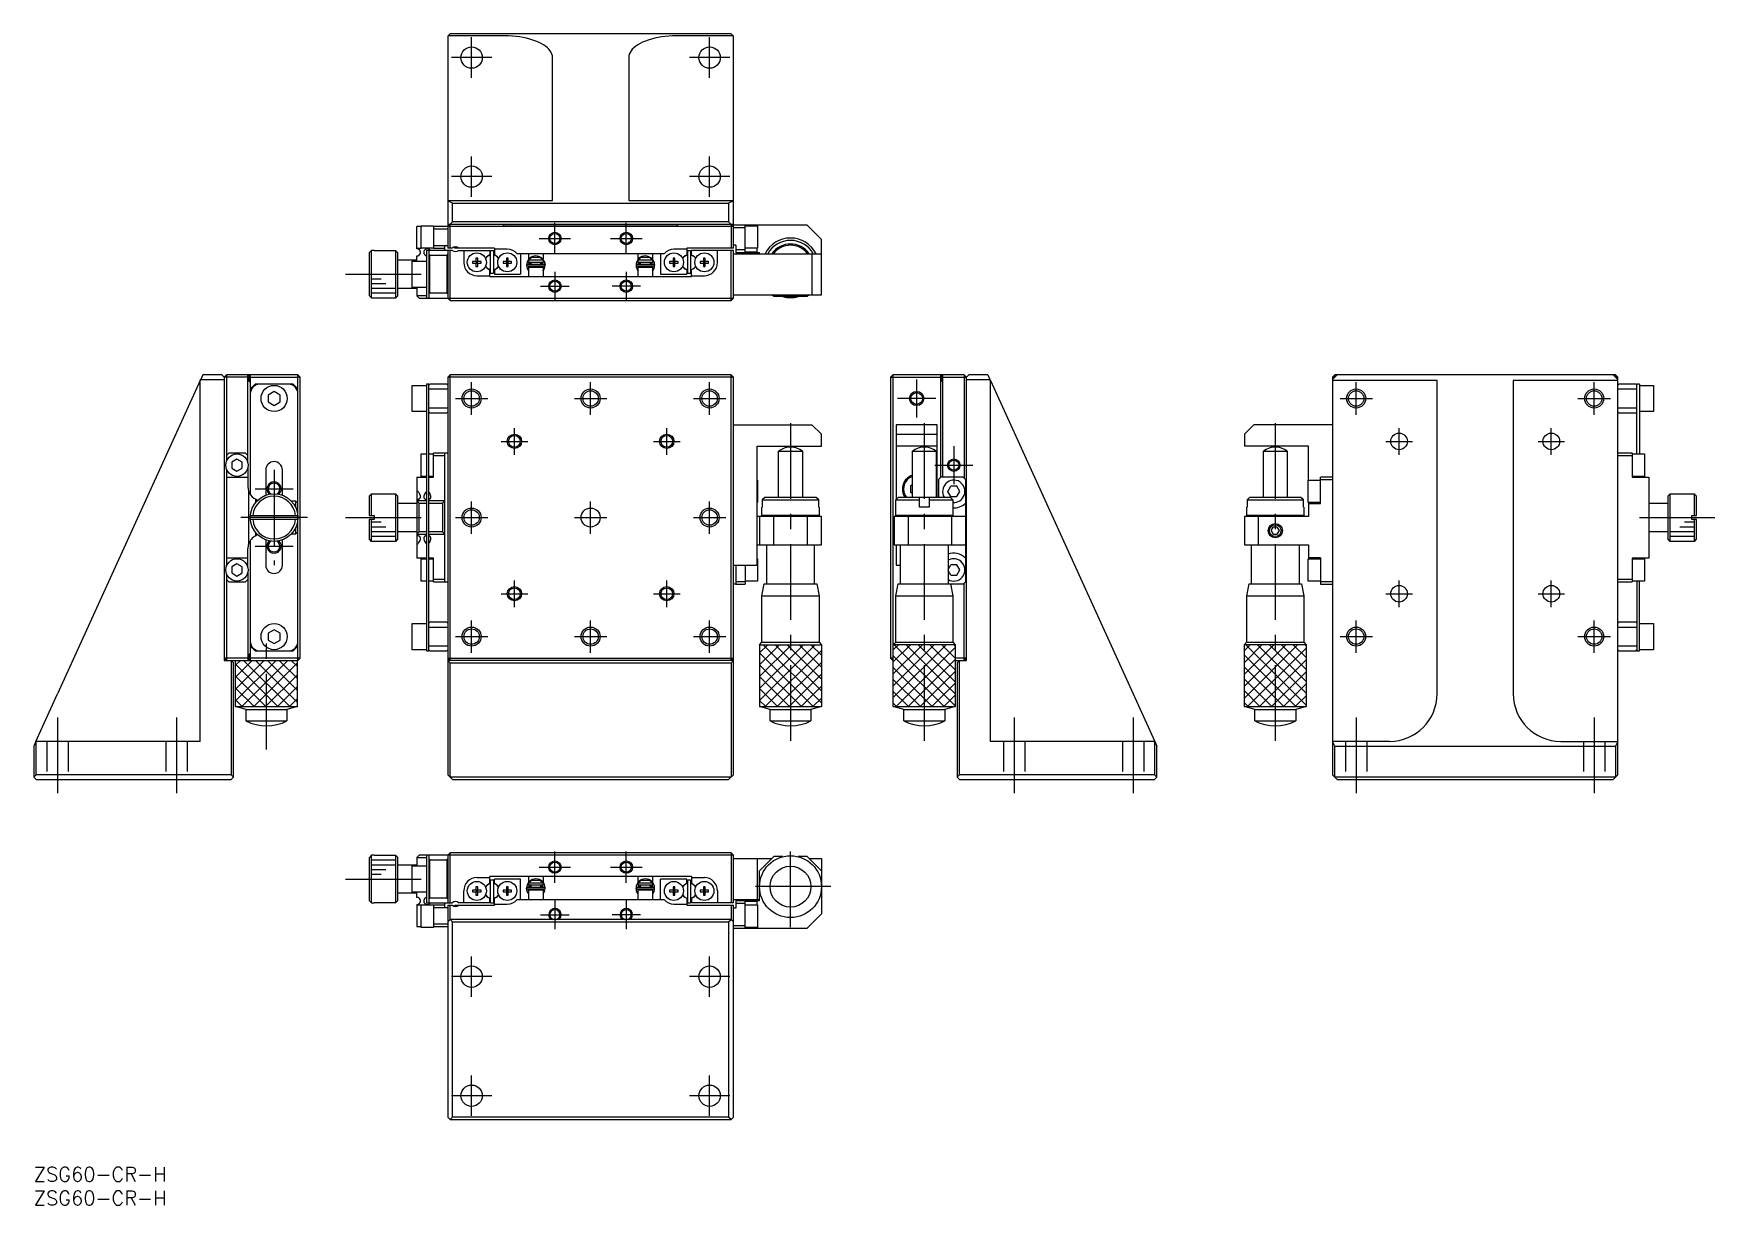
# Model space of a CAD drawing. Extents: x 0 to 354, y -8 to 238.
import ezdxf

# ---------------------------------------------------------------- set-up
doc = ezdxf.new("R2010")
doc.units = 0
doc.header["$LTSCALE"] = 0.5
doc.linetypes.add('CENTER', pattern=[50.8, 31.75, -6.35, 6.35, -6.35])
doc.linetypes.add('DASHED', pattern=[19.05, 12.7, -6.35])
for name, color, linetype in [('MSM_CENTER', 1, 'CENTER'), ('MSM_CONTINUOUS', 7, 'CONTINUOUS'), ('MSM_DASHED', 4, 'DASHED'), ('MSM_NARROW', 5, 'CONTINUOUS'), ('MSM_PART_NUMBER', 7, 'CONTINUOUS')]:
    doc.layers.add(name, color=color, linetype=linetype)
doc.styles.get("Standard").update_dxf_attribs({"font": 'txt.shx', "height": 3, "bigfont": 'bigfont.shx'})

# ---------------------------------------------------------------- blocks, each defined once
blk = doc.blocks.new('*U2')
at = {"layer": 'MSM_PART_NUMBER'}
blk.add_text('ZSG60-CR-H', height=3, dxfattribs=at).set_placement((0, -3))
blk = doc.blocks.new('*U3')
at = {"layer": 'MSM_PART_NUMBER'}
blk.add_text('ZSG60-CR-H', height=3, dxfattribs=at).set_placement((0, -8))

msp = doc.modelspace()

# ---------------------------------------------------------------- linework, layer by layer
at = {"layer": 'MSM_CENTER'}
for p, q in [((92, 228.75), (92, 237.25)), ((142, 228.75), (142, 237.25)), ((96.25, 233), (87.75, 233)), ((146.25, 233), (137.75, 233)), ((92, 203.75), (92, 212.25)), ((142, 203.75), (142, 212.25)), ((96.25, 208), (87.75, 208)), ((146.25, 208), (137.75, 208)), ((106.2, 195), (112.8, 195)), ((109.5, 191.7), (109.5, 198.3)), ((121.2, 195), (127.8, 195)), ((124.5, 191.7), (124.5, 198.3)), ((109.5, 188), (109.5, 182)), ((124.5, 188), (124.5, 182)), ((65.5, 187.5), (81.5, 187.5)), ((106.5, 185), (112.5, 185)), ((127.5, 185), (121.5, 185)), ((92, 158.01), (92, 164.81)), ((117, 158.01), (117, 164.81)), ((142, 158.01), (142, 164.81)), ((185.5, 165.41), (185.5, 157.41)), ((277.85, 158.01), (277.85, 164.81)), ((327.85, 158.01), (327.85, 164.81)), ((88.6, 161.41), (95.4, 161.41)), ((113.6, 161.41), (120.4, 161.41)), ((138.6, 161.41), (145.4, 161.41)), ((189.5, 161.41), (181.5, 161.41)), ((274.45, 161.41), (281.25, 161.41)), ((324.45, 161.41), (331.25, 161.41)), ((159, 156.21), (159, 87.71)), ((187.1, 156.21), (187.1, 87.71)), ((260.85, 156.21), (260.85, 87.71)), ((98.2, 152.41), (103.8, 152.41)), ((101, 149.61), (101, 155.21)), ((130.2, 152.41), (135.8, 152.41)), ((133, 149.61), (133, 155.21)), ((284.05, 152.41), (289.65, 152.41)), ((286.85, 149.61), (286.85, 155.21)), ((316.05, 152.41), (321.65, 152.41)), ((318.85, 149.61), (318.85, 155.21)), ((193.3, 151.41), (193.3, 143.41)), ((50.5, 146.41), (50.5, 126.41)), ((189.3, 147.41), (197.3, 147.41)), ((46.5, 142.41), (54.5, 142.41)), ((92, 133.01), (92, 139.81)), ((117, 133.01), (117, 139.81)), ((142, 133.01), (142, 139.81)), ((57.5, 136.41), (43.5, 136.41)), ((65.5, 136.41), (82.5, 136.41)), ((88.6, 136.41), (95.4, 136.41)), ((113.6, 136.41), (120.4, 136.41)), ((138.6, 136.41), (145.4, 136.41)), ((337.35, 136.41), (354.35, 136.41)), ((46.5, 130.41), (54.5, 130.41)), ((101, 117.61), (101, 123.21)), ((133, 117.61), (133, 123.21)), ((286.85, 117.61), (286.85, 123.21)), ((318.85, 117.61), (318.85, 123.21)), ((98.2, 120.41), (103.8, 120.41)), ((130.2, 120.41), (135.8, 120.41)), ((284.05, 120.41), (289.65, 120.41)), ((316.05, 120.41), (321.65, 120.41)), ((92, 108.01), (92, 114.81)), ((117, 108.01), (117, 114.81)), ((142, 108.01), (142, 114.81)), ((277.85, 108.01), (277.85, 114.81)), ((327.85, 108.01), (327.85, 114.81)), ((48.9, 87.71), (48.9, 111.41)), ((88.6, 111.41), (95.4, 111.41)), ((113.6, 111.41), (120.4, 111.41)), ((138.6, 111.41), (145.4, 111.41)), ((274.45, 111.41), (281.25, 111.41)), ((324.45, 111.41), (331.25, 111.41)), ((5, 94.41), (5, 76.41)), ((30, 94.41), (30, 76.41)), ((206, 94.41), (206, 76.41)), ((231, 94.41), (231, 76.41)), ((277.85, 94.41), (277.85, 76.41)), ((327.85, 94.41), (327.85, 76.41)), ((159, 50.4), (159, 67.4)), ((109.5, 59.7), (109.5, 66.3)), ((124.5, 59.7), (124.5, 66.3)), ((65.5, 60.5), (81.5, 60.5)), ((106.2, 63), (112.8, 63)), ((121.2, 63), (127.8, 63)), ((167.5, 58.9), (150.5, 58.9)), ((109.5, 56), (109.5, 50)), ((124.5, 56), (124.5, 50)), ((106.5, 53), (112.5, 53)), ((127.5, 53), (121.5, 53)), ((92, 35.75), (92, 44.25)), ((142, 35.75), (142, 44.25)), ((96.25, 40), (87.75, 40)), ((146.25, 40), (137.75, 40)), ((92, 10.75), (92, 19.25)), ((142, 10.75), (142, 19.25)), ((96.25, 15), (87.75, 15)), ((146.25, 15), (137.75, 15))]:
    msp.add_line(p, q, dxfattribs=at)
at = {"layer": 'MSM_CONTINUOUS'}
for p, q in [((87, 237.5), (87.5, 238)), ((87, 237.5), (87, 193)), ((99, 237.54), (87.04, 237.54)), ((146.5, 238), (87.5, 238)), ((99.78, 237.53), (99, 237.54)), ((100.56, 237.49), (99.78, 237.53)), ((101.33, 237.42), (100.56, 237.49)), ((102.09, 237.32), (101.33, 237.42)), ((132.67, 237.42), (131.91, 237.32)), ((133.44, 237.49), (132.67, 237.42)), ((134.22, 237.53), (133.44, 237.49)), ((135, 237.54), (134.22, 237.53)), ((146.96, 237.54), (135, 237.54)), ((146.5, 238), (147, 237.5)), ((147, 193), (147, 237.5)), ((102.83, 237.2), (102.09, 237.32)), ((103.54, 237.05), (102.83, 237.2)), ((104.22, 236.87), (103.54, 237.05)), ((104.88, 236.67), (104.22, 236.87)), ((105.49, 236.45), (104.88, 236.67)), ((106.07, 236.21), (105.49, 236.45)), ((106.6, 235.95), (106.07, 236.21)), ((107.09, 235.67), (106.6, 235.95)), ((107.53, 235.37), (107.09, 235.67)), ((107.91, 235.06), (107.53, 235.37)), ((108.24, 234.73), (107.91, 235.06)), ((108.51, 234.4), (108.24, 234.73)), ((108.72, 234.05), (108.51, 234.4)), ((108.88, 233.7), (108.72, 234.05)), ((125.28, 234.05), (125.12, 233.7)), ((125.49, 234.4), (125.28, 234.05)), ((125.76, 234.73), (125.49, 234.4)), ((126.09, 235.06), (125.76, 234.73)), ((126.47, 235.37), (126.09, 235.06)), ((126.91, 235.67), (126.47, 235.37)), ((127.4, 235.95), (126.91, 235.67)), ((127.93, 236.21), (127.4, 235.95)), ((128.51, 236.45), (127.93, 236.21)), ((129.12, 236.67), (128.51, 236.45)), ((129.78, 236.87), (129.12, 236.67)), ((130.46, 237.05), (129.78, 236.87)), ((131.17, 237.2), (130.46, 237.05)), ((131.91, 237.32), (131.17, 237.2)), ((108.97, 233.34), (108.88, 233.7)), ((109, 232.99), (108.97, 233.34)), ((109, 203), (109, 232.99)), ((125.03, 233.34), (125, 232.99)), ((125, 232.99), (125, 203)), ((125.12, 233.7), (125.03, 233.34)), ((87, 203), (109, 203)), ((88, 202.45), (87, 202.91)), ((88, 202.45), (146, 202.45)), ((88, 198.5), (88, 202.45)), ((125, 203), (147, 203)), ((147, 202.91), (146, 202.45)), ((146, 202.45), (146, 198.5)), ((87, 197.5), (88, 198.5)), ((146, 198.5), (88, 198.5)), ((147, 197.5), (146, 198.5)), ((81.4, 197.5), (80.5, 197.5)), ((80.5, 192.85), (80.5, 197.5)), ((81.4, 192.95), (81.4, 197.65)), ((81.4, 197.65), (84, 197.65)), ((84, 197.65), (84, 192.95)), ((147, 197.5), (84, 197.5)), ((84, 197), (87, 197)), ((87, 198), (147, 198)), ((87.5, 193), (87.5, 198)), ((98.5, 198), (98.85, 197.65)), ((98.85, 197.65), (135.15, 197.65)), ((135.15, 197.65), (135.5, 198)), ((146.5, 198), (146.5, 193)), ((162.5, 197.8), (147, 197.8)), ((147, 197.3), (149.5, 197.3)), ((149.5, 192.1), (149.5, 197.8)), ((149.5, 197.73), (152, 197.73)), ((149.5, 197.65), (152.1, 197.65)), ((152, 197.8), (152, 197.65)), ((152.1, 197.65), (152.1, 192.95)), ((162.5, 197.8), (165.5, 194.8)), ((71, 192.48), (70.5, 191.98)), ((70.5, 191.98), (70.5, 183.02)), ((71, 182.52), (71, 192.48)), ((71.5, 192.48), (71, 192.48)), ((71.5, 192.5), (71.5, 192.48)), ((71.5, 192.5), (76, 192.5)), ((76, 192.5), (76, 182.5)), ((76, 192.5), (76.5, 192)), ((76.5, 183), (76.5, 192)), ((80.5, 193), (81.4, 193)), ((80.51, 192.85), (80.5, 192.85)), ((80.5, 190.25), (80.5, 191.35)), ((80.5, 191.35), (80.53, 191.35)), ((80.52, 192.85), (80.51, 192.85)), ((80.54, 192.85), (80.52, 192.85)), ((80.53, 191.35), (80.55, 191.35)), ((80.55, 192.85), (80.54, 192.85)), ((80.56, 192.85), (80.55, 192.85)), ((80.55, 191.35), (80.58, 191.35)), ((80.58, 192.85), (80.56, 192.85)), ((80.59, 192.84), (80.58, 192.85)), ((80.58, 191.35), (80.6, 191.36)), ((80.61, 192.84), (80.59, 192.84)), ((80.6, 191.36), (80.63, 191.36)), ((80.62, 192.84), (80.61, 192.84)), ((80.64, 192.84), (80.62, 192.84)), ((80.63, 191.36), (80.65, 191.37)), ((80.65, 192.84), (80.64, 192.84)), ((80.66, 192.83), (80.65, 192.84)), ((80.65, 191.37), (80.68, 191.37)), ((80.68, 192.83), (80.66, 192.83)), ((80.69, 192.83), (80.68, 192.83)), ((80.68, 191.37), (80.7, 191.38)), ((80.72, 192.82), (80.69, 192.83)), ((80.7, 191.38), (80.73, 191.38)), ((80.74, 192.81), (80.72, 192.82)), ((80.73, 191.38), (80.75, 191.39)), ((80.77, 192.8), (80.74, 192.81)), ((80.75, 191.39), (80.77, 191.4)), ((80.78, 192.79), (80.77, 192.8)), ((80.77, 191.4), (80.8, 191.41)), ((80.8, 192.79), (80.78, 192.79)), ((80.83, 192.77), (80.8, 192.79)), ((80.8, 191.41), (80.82, 191.42)), ((80.82, 191.42), (80.84, 191.43)), ((80.86, 192.76), (80.83, 192.77)), ((80.84, 191.43), (80.86, 191.44)), ((80.89, 192.74), (80.86, 192.76)), ((80.86, 191.44), (80.88, 191.46)), ((80.88, 191.46), (80.9, 191.47)), ((80.92, 192.72), (80.89, 192.74)), ((80.9, 191.47), (80.93, 191.48)), ((80.96, 192.69), (80.92, 192.72)), ((80.93, 191.48), (80.95, 191.5)), ((80.95, 191.5), (80.97, 191.51)), ((81, 192.66), (80.96, 192.69)), ((80.97, 191.51), (80.99, 191.53)), ((80.99, 191.53), (81.01, 191.55)), ((81.04, 192.62), (81, 192.66)), ((81.01, 191.55), (81.03, 191.57)), ((81.03, 191.57), (81.06, 191.6)), ((81.07, 192.59), (81.04, 192.62)), ((81.06, 191.6), (81.08, 191.63)), ((81.1, 192.55), (81.07, 192.59)), ((81.08, 191.63), (81.11, 191.66)), ((81.13, 192.51), (81.1, 192.55)), ((81.11, 191.66), (81.13, 191.69)), ((81.16, 192.46), (81.13, 192.51)), ((81.13, 191.69), (81.15, 191.72)), ((81.15, 191.72), (81.16, 191.75)), ((81.18, 192.42), (81.16, 192.46)), ((81.16, 191.75), (81.18, 191.78)), ((81.2, 192.38), (81.18, 192.42)), ((81.18, 191.78), (81.19, 191.82)), ((81.19, 191.82), (81.21, 191.85)), ((81.21, 192.34), (81.2, 192.38)), ((81.22, 192.3), (81.21, 192.34)), ((81.21, 191.85), (81.22, 191.89)), ((81.23, 192.26), (81.22, 192.3)), ((81.22, 191.89), (81.23, 191.92)), ((81.24, 192.22), (81.23, 192.26)), ((81.23, 191.92), (81.24, 191.95)), ((81.25, 192.18), (81.24, 192.22)), ((81.24, 191.99), (81.25, 192.02)), ((81.24, 191.95), (81.24, 191.99)), ((81.25, 192.14), (81.25, 192.18)), ((81.25, 192.09), (81.25, 192.14)), ((81.25, 192.06), (81.25, 192.09)), ((81.25, 192.02), (81.25, 192.06)), ((84, 192.95), (81.4, 192.95)), ((81.96, 192.21), (81.95, 192.16)), ((81.95, 192.16), (81.95, 192.11)), ((81.95, 192.11), (81.95, 192.08)), ((81.95, 192.08), (81.95, 192.05)), ((81.95, 192.05), (81.96, 192.01)), ((81.97, 192.25), (81.96, 192.21)), ((81.96, 192.01), (81.96, 191.99)), ((81.96, 191.99), (81.96, 191.96)), ((81.96, 191.96), (81.97, 191.92)), ((81.98, 192.3), (81.97, 192.25)), ((81.97, 191.92), (81.98, 191.88)), ((81.99, 192.35), (81.98, 192.3)), ((81.98, 191.88), (81.99, 191.85)), ((82.01, 192.39), (81.99, 192.35)), ((81.99, 191.85), (82.01, 191.81)), ((82.03, 192.43), (82.01, 192.39)), ((82.01, 191.81), (82.02, 191.78)), ((82.02, 191.78), (82.04, 191.75)), ((82.05, 192.47), (82.03, 192.43)), ((82.04, 191.75), (82.05, 191.72)), ((82.07, 192.51), (82.05, 192.47)), ((82.05, 191.72), (82.06, 191.7)), ((82.06, 191.7), (82.07, 191.69)), ((82.1, 192.54), (82.07, 192.51)), ((82.07, 191.69), (82.09, 191.66)), ((82.09, 191.66), (82.1, 191.64)), ((82.12, 192.58), (82.1, 192.54)), ((82.1, 191.64), (82.12, 191.62)), ((82.16, 192.62), (82.12, 192.58)), ((82.12, 191.62), (82.14, 191.6)), ((82.14, 191.6), (82.16, 191.58)), ((82.19, 192.65), (82.16, 192.62)), ((82.16, 191.58), (82.17, 191.56)), ((82.17, 191.56), (82.19, 191.55)), ((82.24, 192.69), (82.19, 192.65)), ((82.19, 191.55), (82.21, 191.54)), ((82.21, 191.54), (82.22, 191.52)), ((82.22, 191.52), (82.24, 191.51)), ((82.26, 192.71), (82.24, 192.69)), ((82.24, 191.51), (82.26, 191.49)), ((82.3, 192.73), (82.26, 192.71)), ((82.26, 191.49), (82.28, 191.48)), ((82.28, 191.48), (82.31, 191.46)), ((82.33, 192.75), (82.3, 192.73)), ((82.31, 191.46), (82.33, 191.45)), ((82.35, 192.76), (82.33, 192.75)), ((82.33, 191.45), (82.36, 191.43)), ((82.37, 192.78), (82.35, 192.76)), ((82.36, 191.43), (82.38, 191.42)), ((82.4, 192.79), (82.37, 192.78)), ((82.38, 191.42), (82.4, 191.41)), ((82.42, 192.8), (82.4, 192.79)), ((82.4, 191.41), (82.43, 191.4)), ((82.45, 192.81), (82.42, 192.8)), ((82.43, 191.4), (82.44, 191.39)), ((82.44, 191.39), (82.46, 191.39)), ((82.46, 192.81), (82.45, 192.81)), ((82.48, 192.82), (82.46, 192.81)), ((82.46, 191.39), (82.48, 191.38)), ((82.5, 192.82), (82.48, 192.82)), ((82.48, 191.38), (82.5, 191.38)), ((82.53, 192.83), (82.5, 192.82)), ((82.5, 192.5), (82.5, 182.5)), ((87.94, 192.5), (82.5, 192.5)), ((82.54, 192.83), (82.53, 192.83)), ((82.56, 192.84), (82.54, 192.83)), ((82.57, 192.84), (82.56, 192.84)), ((82.58, 192.84), (82.57, 192.84)), ((82.6, 192.84), (82.58, 192.84)), ((82.61, 192.84), (82.6, 192.84)), ((82.62, 192.85), (82.61, 192.84)), ((82.63, 192.85), (82.62, 192.85)), ((82.65, 192.85), (82.63, 192.85)), ((82.66, 192.85), (82.65, 192.85)), ((82.67, 192.85), (82.66, 192.85)), ((82.68, 192.85), (82.67, 192.85)), ((82.69, 192.85), (82.68, 192.85)), ((82.7, 192.85), (82.69, 192.85)), ((82.71, 192.85), (82.7, 192.85)), ((82.72, 192.85), (82.71, 192.85)), ((82.73, 192.85), (82.72, 192.85)), ((82.74, 192.85), (82.73, 192.85)), ((82.75, 192.85), (82.74, 192.85)), ((82.76, 192.85), (82.75, 192.85)), ((82.78, 192.85), (82.76, 192.85)), ((82.79, 192.84), (82.78, 192.85)), ((82.8, 192.84), (82.79, 192.84)), ((82.82, 192.84), (82.8, 192.84)), ((82.83, 192.84), (82.82, 192.84)), ((82.84, 192.84), (82.83, 192.84)), ((82.85, 192.83), (82.84, 192.84)), ((82.87, 192.83), (82.85, 192.83)), ((82.88, 192.83), (82.87, 192.83)), ((82.91, 192.82), (82.88, 192.83)), ((82.93, 192.81), (82.91, 192.82)), ((82.95, 192.81), (82.93, 192.81)), ((82.98, 192.79), (82.95, 192.81)), ((83.01, 192.78), (82.98, 192.79)), ((83, 192.5), (83, 182.5)), ((83.2, 191.5), (83, 191.7)), ((83.04, 192.77), (83.01, 192.78)), ((83.08, 192.75), (83.04, 192.77)), ((83.11, 192.73), (83.08, 192.75)), ((83.14, 192.71), (83.11, 192.73)), ((83.18, 192.68), (83.14, 192.71)), ((83.21, 192.65), (83.18, 192.68)), ((83.2, 191.5), (86.8, 191.5)), ((83.2, 183.5), (83.2, 191.5)), ((83.24, 192.62), (83.21, 192.65)), ((83.27, 192.58), (83.24, 192.62)), ((83.3, 192.55), (83.27, 192.58)), ((83.33, 192.51), (83.3, 192.55)), ((83.33, 192.5), (83.33, 192.51)), ((87, 193.5), (84, 193.5)), ((84, 193), (86.4, 193)), ((86.4, 192.5), (86.4, 193.5)), ((87, 191.7), (86.8, 191.5)), ((86.8, 191.5), (86.8, 183.5)), ((87.94, 193), (87, 193)), ((87, 192.5), (87, 182.5)), ((87.5, 182), (87.5, 192.5)), ((88.5, 193), (88.5, 193.24)), ((96.8, 193), (88.5, 193)), ((89.26, 192.5), (95.8, 192.5)), ((90.35, 192.5), (90.35, 189.95)), ((95.8, 191.55), (95.54, 191.4)), ((95.8, 192.5), (95.8, 191.55)), ((96, 187.7), (96, 192.5)), ((96, 192.5), (96.6, 192.5)), ((96.6, 192.5), (96.6, 187.7)), ((96.8, 193), (96.8, 191.55)), ((99.5, 192.75), (96.8, 192.75)), ((97.06, 191.4), (96.8, 191.55)), ((132.42, 191.8), (101.58, 191.8)), ((102.3, 191.8), (102.3, 187.5)), ((104, 190.64), (104, 191.8)), ((107, 191.8), (107, 190.64)), ((127, 190.64), (127, 191.8)), ((130, 191.8), (130, 190.64)), ((131.7, 191.8), (131.7, 187.5)), ((137.2, 192.75), (134.5, 192.75)), ((136.94, 191.4), (137.2, 191.55)), ((147, 193), (137.2, 193)), ((137.2, 193), (137.2, 191.55)), ((137.4, 187.7), (137.4, 192.5)), ((137.4, 192.5), (138, 192.5)), ((138, 192.5), (138, 187.7)), ((138.2, 191.55), (138.2, 192.5)), ((147, 192.5), (138.2, 192.5)), ((138.2, 191.55), (138.46, 191.4)), ((143.65, 189.95), (143.65, 192.5)), ((146.5, 182), (146.5, 192.5)), ((147.5, 193.6), (147, 193.6)), ((147, 182.5), (147, 192.5)), ((147, 191.8), (165.5, 191.8)), ((147.5, 193.6), (147.5, 192.1)), ((149.5, 192.6), (147.5, 192.6)), ((147.5, 192.1), (152.5, 192.1)), ((152.1, 192.95), (149.5, 192.95)), ((152, 192.14), (149.5, 192.14)), ((152, 192.1), (152, 192.95)), ((152.5, 191.8), (152.5, 192.1)), ((163.5, 191.8), (163.5, 183.2)), ((165.5, 183.2), (165.5, 194.8)), ((76.5, 190.5), (80.5, 190.5)), ((79.5, 184.75), (79.5, 190.25)), ((79.5, 190.25), (82.5, 190.25)), ((92.21, 190.18), (92.21, 189.82)), ((92.92, 190.18), (92.21, 190.18)), ((92.21, 189.82), (92.92, 189.82)), ((93.28, 190.89), (92.92, 190.89)), ((92.92, 190.89), (92.92, 190.18)), ((92.93, 190.17), (92.92, 190.18)), ((92.93, 189.83), (92.92, 189.82)), ((92.92, 189.82), (92.92, 189.11)), ((92.92, 189.11), (93.28, 189.11)), ((93.27, 190.17), (92.93, 190.17)), ((92.93, 190.17), (92.93, 189.83)), ((92.93, 189.83), (93.27, 189.83)), ((93.27, 190.17), (93.28, 190.18)), ((93.27, 189.83), (93.27, 190.17)), ((93.27, 189.83), (93.28, 189.82)), ((93.28, 190.18), (93.28, 190.89)), ((93.99, 190.18), (93.28, 190.18)), ((93.28, 189.82), (93.99, 189.82)), ((93.28, 189.11), (93.28, 189.82)), ((93.99, 189.82), (93.99, 190.18)), ((95.54, 188.6), (95.8, 188.45)), ((95.8, 187), (95.8, 188.45)), ((96.8, 188.45), (97.06, 188.6)), ((96.8, 188.45), (96.8, 187.5)), ((98.61, 190.18), (98.61, 189.82)), ((99.32, 190.18), (98.61, 190.18)), ((98.61, 189.82), (99.32, 189.82)), ((99.32, 190.89), (99.32, 190.18)), ((99.68, 190.89), (99.32, 190.89)), ((99.33, 190.17), (99.32, 190.18)), ((99.33, 189.83), (99.32, 189.82)), ((99.32, 189.82), (99.32, 189.11)), ((99.32, 189.11), (99.68, 189.11)), ((99.33, 190.17), (99.33, 189.83)), ((99.67, 190.17), (99.33, 190.17)), ((99.33, 189.83), (99.67, 189.83)), ((99.67, 190.17), (99.68, 190.18)), ((99.67, 189.83), (99.67, 190.17)), ((99.67, 189.83), (99.68, 189.82)), ((99.68, 190.18), (99.68, 190.89)), ((100.39, 190.18), (99.68, 190.18)), ((99.68, 189.82), (100.39, 189.82)), ((99.68, 189.11), (99.68, 189.82)), ((100.39, 189.82), (100.39, 190.18)), ((103.69, 190.11), (103.71, 190.16)), ((103.72, 190.17), (103.72, 190.17)), ((103.75, 189.6), (107.25, 189.6)), ((107.25, 189.2), (103.75, 189.2)), ((104.06, 190), (103.96, 189.6)), ((103.96, 189.2), (103.99, 189.01)), ((103.99, 189.01), (104, 188.99)), ((104, 190.5), (107, 190.5)), ((104, 190), (104, 190.5)), ((107, 190), (104, 190)), ((104, 189), (107, 189)), ((104, 187), (104, 189)), ((104.58, 191), (104.05, 190.5)), ((104.06, 189.97), (104.05, 189.95)), ((104.05, 189.95), (104.05, 189.94)), ((104.05, 189.94), (104.05, 189.92)), ((104.05, 189.92), (104.05, 189.91)), ((104.05, 189.91), (104.05, 189.89)), ((104.05, 189.89), (104.05, 189.88)), ((104.05, 189.88), (104.05, 189.86)), ((104.05, 189.86), (104.05, 189.85)), ((104.05, 189.85), (104.05, 189.83)), ((104.05, 189.83), (104.06, 189.82)), ((104.07, 190.01), (104.06, 190)), ((104.06, 190), (104.06, 189.98)), ((104.06, 189.98), (104.06, 189.97)), ((104.06, 189.82), (104.06, 189.8)), ((104.5, 189.8), (104.06, 189.8)), ((104.06, 189.8), (104.07, 189.79)), ((104.07, 189.79), (104.07, 189.78)), ((104.07, 189.78), (104.08, 189.76)), ((104.08, 189.76), (104.08, 189.75)), ((104.08, 189.75), (104.09, 189.74)), ((104.09, 189.74), (104.1, 189.72)), ((104.1, 189.72), (104.11, 189.71)), ((104.11, 189.71), (104.12, 189.7)), ((104.12, 189.7), (104.13, 189.69)), ((104.13, 189.69), (104.14, 189.68)), ((104.14, 189.68), (104.15, 189.67)), ((104.15, 189.67), (104.16, 189.66)), ((104.16, 189.66), (104.18, 189.65)), ((104.18, 189.65), (104.19, 189.64)), ((104.19, 189.64), (104.2, 189.63)), ((104.2, 189.63), (104.21, 189.63)), ((104.21, 189.63), (104.23, 189.62)), ((104.23, 189.62), (104.24, 189.62)), ((104.24, 189.62), (104.26, 189.61)), ((104.26, 189.61), (104.27, 189.61)), ((104.27, 189.61), (104.29, 189.6)), ((104.29, 189.6), (104.3, 189.6)), ((104.3, 189.6), (104.31, 189.6)), ((104.31, 189.6), (104.33, 189.6)), ((104.33, 189.6), (104.34, 189.6)), ((104.34, 189.6), (104.35, 189.6)), ((104.5, 189.6), (104.5, 190)), ((104.5, 189), (104.5, 189.2)), ((106.42, 191), (104.58, 191)), ((106.95, 190.5), (106.42, 191)), ((106.5, 190), (106.5, 189.6)), ((106.94, 189.8), (106.5, 189.8)), ((106.5, 189.2), (106.5, 189)), ((106.65, 189.6), (106.66, 189.6)), ((106.66, 189.6), (106.68, 189.6)), ((106.68, 189.6), (106.69, 189.6)), ((106.69, 189.6), (106.71, 189.6)), ((106.71, 189.6), (106.72, 189.6)), ((106.72, 189.6), (106.74, 189.61)), ((106.74, 189.61), (106.75, 189.61)), ((106.75, 189.61), (106.76, 189.62)), ((106.76, 189.62), (106.78, 189.62)), ((106.78, 189.62), (106.79, 189.63)), ((106.79, 189.63), (106.81, 189.64)), ((106.81, 189.64), (106.82, 189.65)), ((106.82, 189.65), (106.83, 189.65)), ((106.83, 189.65), (106.84, 189.66)), ((106.84, 189.66), (106.85, 189.67)), ((106.85, 189.67), (106.86, 189.68)), ((106.86, 189.68), (106.87, 189.69)), ((106.87, 189.69), (106.88, 189.71)), ((106.88, 189.71), (106.89, 189.72)), ((106.89, 189.72), (106.9, 189.73)), ((106.9, 189.73), (106.91, 189.74)), ((106.91, 189.74), (106.92, 189.76)), ((106.92, 189.76), (106.93, 189.77)), ((106.93, 190), (106.93, 190.01)), ((106.94, 189.99), (106.93, 190)), ((106.93, 189.78), (106.94, 189.8)), ((106.93, 189.77), (106.93, 189.78)), ((106.94, 189.97), (106.94, 189.99)), ((106.95, 189.96), (106.94, 189.97)), ((106.94, 189.81), (106.95, 189.83)), ((106.94, 189.8), (106.94, 189.81)), ((106.95, 189.94), (106.95, 189.96)), ((106.95, 189.93), (106.95, 189.94)), ((106.95, 189.92), (106.95, 189.93)), ((106.95, 189.9), (106.95, 189.92)), ((106.95, 189.88), (106.95, 189.9)), ((106.95, 189.87), (106.95, 189.88)), ((106.95, 189.85), (106.95, 189.87)), ((106.95, 189.84), (106.95, 189.85)), ((106.95, 189.83), (106.95, 189.84)), ((107, 190.5), (107, 190)), ((107.06, 190.11), (107, 190.08)), ((107, 190.06), (107.01, 190.07)), ((107, 189), (107.04, 189.2)), ((107, 189), (107, 187)), ((107, 188.99), (107, 189)), ((107.01, 190.07), (107.02, 190.08)), ((107.02, 190.08), (107.04, 190.08)), ((107.04, 190.08), (107.05, 190.09)), ((107.05, 190.09), (107.07, 190.1)), ((107.28, 190.17), (107.06, 190.11)), ((107.07, 190.1), (107.08, 190.1)), ((107.08, 190.1), (107.09, 190.11)), ((107.09, 190.11), (107.11, 190.12)), ((107.11, 190.12), (107.12, 190.12)), ((107.12, 190.12), (107.14, 190.13)), ((107.14, 190.13), (107.15, 190.13)), ((107.15, 190.13), (107.17, 190.14)), ((107.17, 190.14), (107.18, 190.14)), ((107.18, 190.14), (107.19, 190.15)), ((107.19, 190.15), (107.21, 190.15)), ((107.21, 190.15), (107.22, 190.16)), ((107.22, 190.16), (107.23, 190.16)), ((107.23, 190.16), (107.24, 190.16)), ((107.24, 190.16), (107.25, 190.16)), ((107.25, 190.16), (107.26, 190.17)), ((107.26, 190.17), (107.27, 190.17)), ((107.27, 190.19), (107.28, 190.17)), ((107.27, 190.17), (107.27, 190.17)), ((107.27, 190.17), (107.28, 190.17)), ((107.28, 189.6), (107.27, 189.59)), ((107.28, 190.17), (107.28, 190.17)), ((107.28, 190.17), (107.29, 190.17)), ((107.28, 190.17), (107.28, 190.17)), ((107.29, 189.63), (107.28, 189.6)), ((107.29, 190.17), (107.29, 190.16)), ((107.29, 190.16), (107.3, 190.13)), ((107.3, 189.66), (107.29, 189.63)), ((107.3, 190.13), (107.31, 190.1)), ((107.31, 189.7), (107.3, 189.66)), ((107.31, 190.12), (107.44, 189.43)), ((107.31, 190.1), (107.32, 190.07)), ((107.32, 189.73), (107.31, 189.7)), ((107.32, 190.07), (107.33, 190.04)), ((107.33, 189.76), (107.32, 189.73)), ((107.33, 190.04), (107.34, 190)), ((107.34, 189.8), (107.33, 189.76)), ((107.34, 190), (107.34, 189.97)), ((107.34, 189.97), (107.34, 189.93)), ((107.34, 189.93), (107.34, 189.9)), ((107.34, 189.9), (107.34, 189.87)), ((107.34, 189.87), (107.34, 189.83)), ((107.34, 189.83), (107.34, 189.8)), ((126.69, 190.11), (126.71, 190.16)), ((126.72, 190.17), (126.72, 190.17)), ((126.75, 189.6), (130.25, 189.6)), ((130.25, 189.2), (126.75, 189.2)), ((127.06, 190), (126.96, 189.6)), ((126.96, 189.2), (126.99, 189.01)), ((126.99, 189.01), (127, 188.99)), ((127, 190.5), (130, 190.5)), ((127, 190), (127, 190.5)), ((130, 190), (127, 190)), ((127, 189), (130, 189)), ((127, 187), (127, 189)), ((127.58, 191), (127.05, 190.5)), ((127.06, 189.97), (127.05, 189.95)), ((127.05, 189.95), (127.05, 189.94)), ((127.05, 189.94), (127.05, 189.92)), ((127.05, 189.92), (127.05, 189.91)), ((127.05, 189.91), (127.05, 189.89)), ((127.05, 189.89), (127.05, 189.88)), ((127.05, 189.88), (127.05, 189.86)), ((127.05, 189.86), (127.05, 189.85)), ((127.05, 189.85), (127.05, 189.83)), ((127.05, 189.83), (127.06, 189.82)), ((127.07, 190.01), (127.06, 190)), ((127.06, 190), (127.06, 189.98)), ((127.06, 189.98), (127.06, 189.97)), ((127.06, 189.82), (127.06, 189.8)), ((127.5, 189.8), (127.06, 189.8)), ((127.06, 189.8), (127.07, 189.79)), ((127.07, 189.79), (127.07, 189.78)), ((127.07, 189.78), (127.08, 189.76)), ((127.08, 189.76), (127.08, 189.75)), ((127.08, 189.75), (127.09, 189.74)), ((127.09, 189.74), (127.1, 189.72)), ((127.1, 189.72), (127.11, 189.71)), ((127.11, 189.71), (127.12, 189.7)), ((127.12, 189.7), (127.13, 189.69)), ((127.13, 189.69), (127.14, 189.68)), ((127.14, 189.68), (127.15, 189.67)), ((127.15, 189.67), (127.16, 189.66)), ((127.16, 189.66), (127.18, 189.65)), ((127.18, 189.65), (127.19, 189.64)), ((127.19, 189.64), (127.2, 189.63)), ((127.2, 189.63), (127.21, 189.63)), ((127.21, 189.63), (127.23, 189.62)), ((127.23, 189.62), (127.24, 189.62)), ((127.24, 189.62), (127.26, 189.61)), ((127.26, 189.61), (127.27, 189.61)), ((127.27, 189.61), (127.29, 189.6)), ((127.29, 189.6), (127.3, 189.6)), ((127.3, 189.6), (127.31, 189.6)), ((127.31, 189.6), (127.33, 189.6)), ((127.33, 189.6), (127.34, 189.6)), ((127.34, 189.6), (127.35, 189.6)), ((127.5, 189.6), (127.5, 190)), ((127.5, 189), (127.5, 189.2)), ((129.42, 191), (127.58, 191)), ((129.95, 190.5), (129.42, 191)), ((129.5, 190), (129.5, 189.6)), ((129.94, 189.8), (129.5, 189.8)), ((129.5, 189.2), (129.5, 189)), ((129.65, 189.6), (129.66, 189.6)), ((129.66, 189.6), (129.68, 189.6)), ((129.68, 189.6), (129.69, 189.6)), ((129.69, 189.6), (129.71, 189.6)), ((129.71, 189.6), (129.72, 189.6)), ((129.72, 189.6), (129.74, 189.61)), ((129.74, 189.61), (129.75, 189.61)), ((129.75, 189.61), (129.76, 189.62)), ((129.76, 189.62), (129.78, 189.62)), ((129.78, 189.62), (129.79, 189.63)), ((129.79, 189.63), (129.81, 189.64)), ((129.81, 189.64), (129.82, 189.65)), ((129.82, 189.65), (129.83, 189.65)), ((129.83, 189.65), (129.84, 189.66)), ((129.84, 189.66), (129.85, 189.67)), ((129.85, 189.67), (129.86, 189.68)), ((129.86, 189.68), (129.87, 189.69)), ((129.87, 189.69), (129.88, 189.71)), ((129.88, 189.71), (129.89, 189.72)), ((129.89, 189.72), (129.9, 189.73)), ((129.9, 189.73), (129.91, 189.74)), ((129.91, 189.74), (129.92, 189.76)), ((129.92, 189.76), (129.93, 189.77)), ((129.93, 190), (129.93, 190.01)), ((129.94, 189.99), (129.93, 190)), ((129.93, 189.78), (129.94, 189.8)), ((129.93, 189.77), (129.93, 189.78)), ((129.94, 189.97), (129.94, 189.99)), ((129.95, 189.96), (129.94, 189.97)), ((129.94, 189.81), (129.95, 189.83)), ((129.94, 189.8), (129.94, 189.81)), ((129.95, 189.94), (129.95, 189.96)), ((129.95, 189.93), (129.95, 189.94)), ((129.95, 189.92), (129.95, 189.93)), ((129.95, 189.9), (129.95, 189.92)), ((129.95, 189.88), (129.95, 189.9)), ((129.95, 189.87), (129.95, 189.88)), ((129.95, 189.85), (129.95, 189.87)), ((129.95, 189.84), (129.95, 189.85)), ((129.95, 189.83), (129.95, 189.84)), ((130, 190.5), (130, 190)), ((130.06, 190.11), (130, 190.08)), ((130, 190.06), (130.01, 190.07)), ((130, 189), (130.04, 189.2)), ((130, 189), (130, 187)), ((130, 188.99), (130, 189)), ((130.01, 190.07), (130.02, 190.08)), ((130.02, 190.08), (130.04, 190.08)), ((130.04, 190.08), (130.05, 190.09)), ((130.05, 190.09), (130.07, 190.1)), ((130.28, 190.17), (130.06, 190.11)), ((130.07, 190.1), (130.08, 190.1)), ((130.08, 190.1), (130.09, 190.11)), ((130.09, 190.11), (130.11, 190.12)), ((130.11, 190.12), (130.12, 190.12)), ((130.12, 190.12), (130.14, 190.13)), ((130.14, 190.13), (130.15, 190.13)), ((130.15, 190.13), (130.17, 190.14)), ((130.17, 190.14), (130.18, 190.14)), ((130.18, 190.14), (130.19, 190.15)), ((130.19, 190.15), (130.21, 190.15)), ((130.21, 190.15), (130.22, 190.16)), ((130.22, 190.16), (130.23, 190.16)), ((130.23, 190.16), (130.24, 190.16)), ((130.24, 190.16), (130.25, 190.16)), ((130.25, 190.16), (130.26, 190.17)), ((130.26, 190.17), (130.27, 190.17)), ((130.27, 190.19), (130.29, 190.17)), ((130.27, 190.17), (130.27, 190.17)), ((130.27, 190.17), (130.28, 190.17)), ((130.28, 189.6), (130.27, 189.59)), ((130.28, 190.17), (130.28, 190.17)), ((130.28, 190.17), (130.29, 190.17)), ((130.28, 190.17), (130.28, 190.17)), ((130.29, 189.63), (130.28, 189.6)), ((130.29, 190.17), (130.29, 190.16)), ((130.29, 190.16), (130.3, 190.13)), ((130.3, 189.66), (130.29, 189.63)), ((130.3, 190.13), (130.31, 190.1)), ((130.31, 189.7), (130.3, 189.66)), ((130.31, 190.12), (130.44, 189.43)), ((130.31, 190.1), (130.32, 190.07)), ((130.32, 189.73), (130.31, 189.7)), ((130.32, 190.07), (130.33, 190.04)), ((130.33, 189.76), (130.32, 189.73)), ((130.33, 190.04), (130.34, 190)), ((130.34, 189.8), (130.33, 189.76)), ((130.34, 190), (130.34, 189.97)), ((130.34, 189.97), (130.34, 189.93)), ((130.34, 189.93), (130.34, 189.9)), ((130.34, 189.9), (130.34, 189.87)), ((130.34, 189.87), (130.34, 189.83)), ((130.34, 189.83), (130.34, 189.8)), ((133.61, 190.18), (133.61, 189.82)), ((134.32, 190.18), (133.61, 190.18)), ((133.61, 189.82), (134.32, 189.82)), ((134.68, 190.89), (134.32, 190.89)), ((134.32, 190.89), (134.32, 190.18)), ((134.33, 190.17), (134.32, 190.18)), ((134.33, 189.83), (134.32, 189.82)), ((134.32, 189.82), (134.32, 189.11)), ((134.32, 189.11), (134.68, 189.11)), ((134.33, 190.17), (134.33, 189.83)), ((134.67, 190.17), (134.33, 190.17)), ((134.33, 189.83), (134.67, 189.83)), ((134.67, 190.17), (134.68, 190.18)), ((134.67, 189.83), (134.67, 190.17)), ((134.67, 189.83), (134.68, 189.82)), ((134.68, 190.18), (134.68, 190.89)), ((135.39, 190.18), (134.68, 190.18)), ((134.68, 189.11), (134.68, 189.82)), ((134.68, 189.82), (135.39, 189.82)), ((135.39, 189.82), (135.39, 190.18)), ((137.2, 188.45), (136.94, 188.6)), ((137.2, 188.45), (137.2, 187.5)), ((138.46, 188.6), (138.2, 188.45)), ((138.2, 187), (138.2, 188.45)), ((140.01, 190.18), (140.01, 189.82)), ((140.72, 190.18), (140.01, 190.18)), ((140.01, 189.82), (140.72, 189.82)), ((141.08, 190.89), (140.72, 190.89)), ((140.72, 190.89), (140.72, 190.18)), ((140.73, 190.17), (140.72, 190.18)), ((140.73, 189.83), (140.72, 189.82)), ((140.72, 189.82), (140.72, 189.11)), ((140.72, 189.11), (141.08, 189.11)), ((141.07, 190.17), (140.73, 190.17)), ((140.73, 190.17), (140.73, 189.83)), ((140.73, 189.83), (141.07, 189.83)), ((141.07, 190.17), (141.08, 190.18)), ((141.07, 189.83), (141.07, 190.17)), ((141.07, 189.83), (141.08, 189.82)), ((141.08, 190.18), (141.08, 190.89)), ((141.79, 190.18), (141.08, 190.18)), ((141.08, 189.82), (141.79, 189.82)), ((141.08, 189.11), (141.08, 189.82)), ((141.79, 189.82), (141.79, 190.18)), ((80.5, 184.5), (76.5, 184.5)), ((82.5, 184.75), (79.5, 184.75)), ((80.5, 184.75), (80.5, 183)), ((93.1, 187.2), (95.8, 187.2)), ((95.8, 187), (138.2, 187)), ((96, 187.7), (96.6, 187.7)), ((96.8, 187.5), (102.3, 187.5)), ((131.7, 187.5), (137.2, 187.5)), ((137.4, 187.7), (138, 187.7)), ((138.2, 187.2), (140.9, 187.2)), ((70.5, 183.02), (71, 182.52)), ((71, 182.52), (71.5, 182.52)), ((71.5, 182.52), (71.5, 182.5)), ((76, 182.5), (71.5, 182.5)), ((76.5, 183), (76, 182.5)), ((82.5, 183), (80.5, 183)), ((81, 182.5), (80.5, 183)), ((81, 182.5), (147, 182.5)), ((83, 183.3), (83.2, 183.5)), ((86.8, 183.5), (83.2, 183.5)), ((86.8, 183.5), (87, 183.3)), ((87.5, 182), (87, 182.5)), ((87.5, 182), (146.5, 182)), ((146.5, 182), (147, 182.5)), ((147, 183.2), (165.5, 183.2)), ((155.5, 182.8), (155.1, 183.2)), ((162.5, 182.8), (155.5, 182.8)), ((162.9, 183.2), (162.5, 182.8)), ((35, 165.21), (5.01, 99.41)), ((35, 165.21), (35.09, 165.41)), ((35, 89.41), (35, 165.21)), ((35.55, 166.41), (35.09, 165.41)), ((35.09, 165.41), (40, 165.41)), ((39.5, 166.41), (35.55, 166.41)), ((39.5, 166.41), (40, 165.91)), ((40.5, 166.41), (40, 165.91)), ((45, 165.91), (40, 165.91)), ((40, 165.91), (40, 106.41)), ((40.5, 166.41), (40.5, 148.23)), ((55.5, 166.41), (40.5, 166.41)), ((45, 147.89), (45, 166.41)), ((45.25, 165.01), (45.25, 166.41)), ((45.25, 165.01), (45.5, 165.01)), ((45.5, 166.41), (45.5, 141.25)), ((45.5, 165.91), (56, 165.91)), ((45.5, 163.41), (46.3, 164.21)), ((46.5, 164.41), (46.3, 164.21)), ((46.3, 164.21), (46.63, 164.21)), ((54.5, 164.41), (46.5, 164.41)), ((54.37, 164.21), (54.7, 164.21)), ((54.5, 164.41), (54.7, 164.21)), ((55.5, 163.41), (54.7, 164.21)), ((55.5, 106.41), (55.5, 166.41)), ((56, 165.91), (55.5, 166.41)), ((56, 106.91), (56, 165.91)), ((79.5, 158.66), (79.5, 164.16)), ((79.5, 164.16), (82.5, 164.16)), ((83, 164.41), (82.5, 164.41)), ((82.5, 164.41), (82.5, 108.41)), ((83, 164.21), (83.2, 164.41)), ((83, 108.41), (83, 164.41)), ((83, 163.41), (87, 163.41)), ((86.8, 164.41), (83.2, 164.41)), ((87, 164.21), (86.8, 164.41)), ((87, 165.91), (87.5, 166.41)), ((147, 165.91), (87, 165.91)), ((87, 165.91), (87, 82.41)), ((146.5, 166.41), (87.5, 166.41)), ((87.5, 106.41), (87.5, 166.41)), ((146.5, 166.41), (147, 165.91)), ((146.5, 106.41), (146.5, 166.41)), ((147, 82.41), (147, 165.91)), ((180, 165.91), (180.5, 166.41)), ((180, 165.91), (190.5, 165.91)), ((180, 165.91), (180, 106.91)), ((180.5, 166.41), (180.5, 106.41)), ((195.5, 166.41), (180.5, 166.41)), ((190.5, 166.41), (190.5, 144.81)), ((190.75, 165.01), (190.5, 165.01)), ((190.75, 165.01), (190.75, 166.41)), ((191, 144.91), (191, 166.41)), ((191, 165.91), (196, 165.91)), ((195.5, 166.41), (195.5, 144.71)), ((195.5, 166.41), (196, 165.91)), ((196, 165.91), (196.5, 166.41)), ((196, 106.41), (196, 165.91)), ((196, 165.41), (200.91, 165.41)), ((200.45, 166.41), (196.5, 166.41)), ((200.45, 166.41), (200.91, 165.41)), ((201, 165.21), (200.91, 165.41)), ((201, 165.21), (230.99, 99.41)), ((201, 89.41), (201, 165.21)), ((272.85, 165.91), (273.35, 166.41)), ((272.85, 165.41), (273.85, 166.41)), ((273.35, 165.91), (272.85, 165.91)), ((272.85, 165.91), (272.85, 82.41)), ((294.85, 165.21), (272.85, 165.21)), ((332.35, 166.41), (273.35, 166.41)), ((273.35, 165.91), (273.35, 166.41)), ((294.85, 99.41), (294.85, 165.21)), ((332.85, 165.21), (310.85, 165.21)), ((310.85, 165.21), (310.85, 99.41)), ((331.85, 166.41), (332.85, 165.41)), ((332.35, 166.41), (332.35, 165.91)), ((332.35, 166.41), (332.85, 165.91)), ((332.85, 165.91), (332.35, 165.91)), ((332.85, 82.41), (332.85, 165.91)), ((332.85, 164.21), (333.05, 164.41)), ((332.85, 163.41), (336.85, 163.41)), ((336.65, 164.41), (333.05, 164.41)), ((336.65, 164.41), (336.85, 164.21)), ((336.85, 149.76), (336.85, 164.41)), ((337.35, 164.41), (336.85, 164.41)), ((337.35, 164.41), (337.35, 149.76)), ((337.35, 164.16), (340.35, 164.16)), ((340.35, 164.16), (340.35, 158.66)), ((50.5, 162.85), (49.25, 162.13)), ((49.25, 162.13), (49.25, 160.68)), ((49.25, 160.68), (50.5, 159.96)), ((51.75, 162.13), (50.5, 162.85)), ((50.5, 159.96), (51.75, 160.68)), ((51.75, 160.68), (51.75, 162.13)), ((82.5, 158.66), (79.5, 158.66)), ((87, 159.41), (83, 159.41)), ((83.2, 158.41), (83, 158.61)), ((83.2, 158.41), (86.8, 158.41)), ((87, 158.61), (86.8, 158.41)), ((336.85, 159.41), (332.85, 159.41)), ((333.05, 158.41), (332.85, 158.61)), ((333.05, 158.41), (336.65, 158.41)), ((336.85, 158.61), (336.65, 158.41)), ((340.35, 158.66), (337.35, 158.66)), ((147, 155.91), (163.5, 155.91)), ((165.5, 153.91), (163.5, 155.91)), ((165.5, 151.41), (165.5, 153.91)), ((189.8, 155.91), (181.2, 155.91)), ((181.2, 155.91), (181.2, 140.21)), ((181.2, 153.91), (189.8, 153.91)), ((189.8, 140.71), (189.8, 155.91)), ((254.35, 153.91), (256.35, 155.91)), ((254.35, 153.91), (254.35, 151.41)), ((272.85, 155.91), (256.35, 155.91)), ((41, 149.91), (40.5, 149.41)), ((44.5, 149.91), (41, 149.91)), ((45, 149.41), (44.5, 149.91)), ((81.4, 145.06), (81.4, 149.76)), ((81.4, 149.76), (82.5, 149.76)), ((83, 149.76), (84, 149.76)), ((87, 149.91), (84, 149.91)), ((84, 144.91), (84, 149.91)), ((84, 149.41), (86.4, 149.41)), ((86.4, 122.91), (86.4, 149.91)), ((152, 151.41), (165.5, 151.41)), ((152, 126.41), (152, 151.41)), ((156.5, 150.33), (161.5, 150.33)), ((156.5, 140.71), (156.5, 150.33)), ((161.5, 150.33), (161.5, 140.71)), ((189.8, 151.41), (181.2, 151.41)), ((184.6, 150.33), (189.6, 150.33)), ((184.6, 140.71), (184.6, 150.33)), ((189.6, 150.33), (189.6, 140.71)), ((267.85, 151.41), (254.35, 151.41)), ((258.35, 150.33), (263.35, 150.33)), ((258.35, 140.71), (258.35, 150.33)), ((263.35, 150.33), (263.35, 140.71)), ((267.85, 144.26), (267.85, 151.41)), ((335.85, 149.91), (332.85, 149.91)), ((332.85, 149.41), (335.85, 149.41)), ((335.85, 149.91), (335.85, 144.91)), ((335.85, 149.76), (338.45, 149.76)), ((338.45, 149.76), (338.45, 145.06)), ((40.5, 146.58), (40.5, 126.23)), ((42.7, 148.68), (41.6, 148.04)), ((41.6, 148.04), (41.6, 146.77)), ((41.6, 146.77), (42.7, 146.13)), ((43.8, 148.04), (42.7, 148.68)), ((42.7, 146.13), (43.8, 146.77)), ((43.8, 146.77), (43.8, 148.04)), ((45, 146.92), (45, 142.91)), ((48.75, 146.41), (48.75, 141.09)), ((52.25, 141.09), (52.25, 146.41)), ((82.5, 146.41), (82.5, 139.91)), ((40.5, 144.91), (45, 144.91)), ((45.15, 141.97), (45.15, 130.84)), ((80.5, 144.91), (82.5, 144.91)), ((80.5, 144.91), (80.5, 127.91)), ((80.55, 141.96), (80.5, 141.97)), ((80.65, 141.92), (80.55, 141.96)), ((80.74, 141.85), (80.65, 141.92)), ((80.83, 141.76), (80.74, 141.85)), ((82.5, 145.06), (81.4, 145.06)), ((82.42, 141.82), (82.35, 141.74)), ((82.5, 141.89), (82.42, 141.82)), ((84, 145.06), (83, 145.06)), ((83, 144.91), (84, 144.91)), ((152, 144.26), (152.1, 144.26)), ((152.1, 144.26), (152.1, 139.56)), ((184.25, 143.13), (184.6, 143.33)), ((184.25, 141.68), (184.25, 143.13)), ((190.1, 144.41), (190.6, 144.91)), ((190.1, 144.41), (190.1, 140.71)), ((195.3, 144.91), (190.6, 144.91)), ((192.03, 141.91), (192.66, 143.01)), ((192.66, 140.81), (192.03, 141.91)), ((193.94, 143.01), (192.66, 143.01)), ((194.57, 141.91), (193.94, 143.01)), ((193.94, 140.81), (194.57, 141.91)), ((195.8, 144.41), (195.3, 144.91)), ((195.8, 144.41), (195.8, 122.91)), ((267.75, 139.56), (267.75, 144.26)), ((267.75, 144.26), (270.35, 144.26)), ((270.35, 139.36), (270.35, 144.91)), ((272.85, 144.91), (270.35, 144.91)), ((270.35, 144.41), (272.85, 144.41)), ((338.45, 145.06), (335.85, 145.06)), ((335.85, 144.91), (339.35, 144.91)), ((336.85, 144.91), (336.85, 145.06)), ((337.35, 144.91), (337.35, 145.06)), ((337.35, 145.06), (337.35, 144.91)), ((339.35, 144.91), (339.35, 127.91)), ((46.65, 139.6), (46.65, 140.23)), ((54.07, 139.91), (55, 139.91)), ((55.5, 139.41), (55, 139.91)), ((55, 139.91), (55, 138.58)), ((70.5, 140.91), (71, 141.41)), ((70.5, 140.91), (70.5, 136.81)), ((71, 136.81), (71, 141.41)), ((71, 141.41), (76, 141.41)), ((76, 141.41), (76, 131.41)), ((76, 141.41), (76.5, 140.91)), ((76.5, 131.91), (76.5, 140.91)), ((76.5, 139.41), (80.5, 139.41)), ((80.5, 140.23), (80.53, 140.23)), ((82.5, 139.91), (80.5, 139.91)), ((81, 139.41), (80.5, 139.91)), ((80.53, 140.23), (80.55, 140.23)), ((80.55, 140.23), (80.58, 140.23)), ((80.58, 140.23), (80.6, 140.23)), ((80.6, 140.23), (80.63, 140.23)), ((80.63, 140.23), (80.65, 140.23)), ((80.65, 140.23), (80.68, 140.24)), ((80.68, 140.24), (80.7, 140.24)), ((80.7, 140.24), (80.73, 140.24)), ((80.73, 140.24), (80.75, 140.25)), ((80.75, 140.25), (80.77, 140.25)), ((80.77, 140.25), (80.8, 140.26)), ((80.8, 140.26), (80.82, 140.26)), ((80.82, 140.26), (80.84, 140.27)), ((80.84, 140.27), (80.86, 140.27)), ((80.86, 140.27), (80.88, 140.28)), ((80.88, 140.28), (80.9, 140.29)), ((80.9, 140.29), (80.93, 140.3)), ((80.93, 140.3), (80.95, 140.31)), ((80.95, 140.31), (80.97, 140.31)), ((80.97, 140.31), (80.99, 140.33)), ((80.99, 140.33), (81.01, 140.34)), ((81, 139.41), (82.5, 139.41)), ((81, 133.41), (81, 139.41)), ((81.01, 140.34), (81.03, 140.35)), ((81.03, 140.35), (81.06, 140.37)), ((81.06, 140.37), (81.08, 140.39)), ((81.08, 140.39), (81.11, 140.41)), ((81.11, 140.41), (81.13, 140.43)), ((81.13, 140.43), (81.15, 140.45)), ((81.15, 140.45), (81.16, 140.47)), ((81.16, 140.47), (81.18, 140.49)), ((81.18, 140.49), (81.19, 140.52)), ((81.19, 140.52), (81.21, 140.54)), ((81.21, 140.54), (81.22, 140.57)), ((81.22, 140.57), (81.23, 140.6)), ((81.23, 140.6), (81.24, 140.63)), ((81.25, 140.76), (81.24, 140.89)), ((81.24, 140.66), (81.25, 140.69)), ((81.24, 140.63), (81.24, 140.66)), ((81.25, 140.75), (81.25, 140.76)), ((81.25, 140.72), (81.25, 140.75)), ((81.25, 140.69), (81.25, 140.72)), ((81.97, 140.92), (81.95, 140.78)), ((81.95, 140.78), (81.95, 140.76)), ((81.95, 140.76), (81.95, 140.74)), ((81.95, 140.74), (81.95, 140.71)), ((81.95, 140.71), (81.96, 140.68)), ((81.96, 140.68), (81.96, 140.66)), ((81.96, 140.66), (81.96, 140.64)), ((81.96, 140.64), (81.97, 140.6)), ((81.97, 140.6), (81.98, 140.57)), ((81.98, 140.57), (81.99, 140.54)), ((81.99, 140.54), (82.01, 140.51)), ((82.01, 140.51), (82.02, 140.49)), ((82.02, 140.49), (82.04, 140.47)), ((82.04, 140.47), (82.05, 140.45)), ((82.05, 140.45), (82.06, 140.43)), ((82.06, 140.43), (82.07, 140.42)), ((82.07, 140.42), (82.09, 140.41)), ((82.09, 140.41), (82.1, 140.4)), ((82.1, 140.4), (82.12, 140.38)), ((82.12, 140.38), (82.14, 140.37)), ((82.14, 140.37), (82.16, 140.36)), ((82.16, 140.36), (82.17, 140.35)), ((82.17, 140.35), (82.19, 140.34)), ((82.19, 140.34), (82.21, 140.33)), ((82.21, 140.33), (82.22, 140.32)), ((82.22, 140.32), (82.24, 140.31)), ((82.24, 140.31), (82.26, 140.3)), ((82.26, 140.3), (82.28, 140.29)), ((82.28, 140.29), (82.31, 140.28)), ((82.31, 140.28), (82.33, 140.28)), ((82.33, 140.28), (82.36, 140.27)), ((82.36, 140.27), (82.38, 140.26)), ((82.38, 140.26), (82.4, 140.26)), ((82.4, 140.26), (82.43, 140.25)), ((82.43, 140.25), (82.44, 140.25)), ((82.44, 140.25), (82.46, 140.25)), ((82.46, 140.25), (82.48, 140.24)), ((82.48, 140.24), (82.5, 140.24)), ((83, 140.26), (83.02, 140.26)), ((86.4, 139.91), (83, 139.91)), ((83, 139.41), (85.9, 139.41)), ((83.02, 140.26), (83.04, 140.27)), ((83.04, 140.27), (83.06, 140.27)), ((83.06, 140.27), (83.08, 140.28)), ((83.08, 140.28), (83.11, 140.29)), ((83.11, 140.29), (83.13, 140.3)), ((83.13, 140.3), (83.15, 140.31)), ((83.15, 140.31), (83.17, 140.32)), ((83.17, 140.32), (83.18, 140.32)), ((83.18, 140.32), (83.2, 140.33)), ((83.2, 140.33), (83.22, 140.34)), ((83.22, 140.34), (83.24, 140.36)), ((83.24, 140.36), (83.26, 140.37)), ((83.26, 140.37), (83.28, 140.38)), ((83.28, 140.38), (83.3, 140.4)), ((83.3, 140.4), (83.32, 140.42)), ((83.32, 140.42), (83.34, 140.44)), ((83.34, 140.44), (83.36, 140.46)), ((83.36, 140.46), (83.38, 140.49)), ((83.38, 140.49), (83.39, 140.51)), ((83.39, 140.51), (83.41, 140.54)), ((83.41, 140.54), (83.42, 140.57)), ((83.42, 140.57), (83.43, 140.6)), ((83.43, 140.6), (83.44, 140.63)), ((83.45, 140.76), (83.44, 140.88)), ((83.44, 140.66), (83.45, 140.7)), ((83.44, 140.63), (83.44, 140.66)), ((83.45, 140.73), (83.45, 140.76)), ((83.45, 140.7), (83.45, 140.73)), ((86.4, 139.91), (85.9, 139.41)), ((85.9, 139.41), (85.9, 133.41)), ((152.1, 139.56), (152, 139.56)), ((153.08, 138.61), (153, 138.61)), ((153, 136.81), (153, 138.61)), ((153.59, 140.61), (153.08, 140.11)), ((153.08, 140.11), (164.92, 140.11)), ((153.08, 140.11), (153.08, 138.61)), ((164.41, 140.61), (153.59, 140.61)), ((154.25, 140.71), (163.75, 140.71)), ((154.25, 140.61), (154.25, 140.71)), ((163.75, 140.71), (163.75, 140.61)), ((164.92, 140.11), (164.41, 140.61)), ((164.92, 138.61), (164.92, 140.11)), ((165, 138.61), (164.92, 138.61)), ((165, 138.61), (165, 136.81)), ((181.1, 140.11), (181.6, 140.61)), ((181.1, 140.11), (186.1, 140.11)), ((181.1, 136.81), (181.1, 140.11)), ((186.1, 140.61), (181.6, 140.61)), ((182.35, 140.71), (191.85, 140.71)), ((182.35, 140.61), (182.35, 140.71)), ((184.6, 141.48), (184.25, 141.68)), ((186.1, 138.61), (186.1, 140.61)), ((188.1, 138.61), (186.1, 138.61)), ((188.1, 140.61), (188.1, 138.61)), ((192.6, 140.61), (188.1, 140.61)), ((188.1, 140.11), (193.1, 140.11)), ((191.85, 140.71), (191.85, 140.61)), ((192.6, 140.61), (193.1, 140.11)), ((192.66, 140.81), (193.94, 140.81)), ((193.1, 140.11), (193.1, 136.81)), ((195.8, 139.36), (195.73, 139.39)), ((254.93, 138.61), (254.85, 138.61)), ((254.85, 136.81), (254.85, 138.61)), ((255.44, 140.61), (254.93, 140.11)), ((254.93, 140.11), (266.76, 140.11)), ((254.93, 140.11), (254.93, 138.61)), ((266.25, 140.61), (255.44, 140.61)), ((256.1, 140.71), (265.6, 140.71)), ((256.1, 140.61), (256.1, 140.71)), ((265.6, 140.71), (265.6, 140.61)), ((266.76, 140.11), (266.25, 140.61)), ((266.76, 138.61), (266.76, 140.11)), ((266.85, 138.61), (266.76, 138.61)), ((266.85, 138.61), (266.85, 136.81)), ((270.35, 139.56), (267.75, 139.56)), ((267.85, 139.56), (267.85, 136.61)), ((270.35, 139.39), (267.85, 139.39)), ((267.85, 139.36), (270.35, 139.36)), ((339.35, 139.41), (343.35, 139.41)), ((343.35, 140.91), (343.85, 141.41)), ((343.35, 140.91), (343.35, 131.91)), ((343.85, 131.41), (343.85, 141.41)), ((343.85, 141.41), (348.85, 141.41)), ((348.85, 141.41), (348.85, 136.81)), ((348.85, 141.41), (349.35, 140.91)), ((349.35, 136.81), (349.35, 140.91)), ((45.52, 136.81), (55.48, 136.81)), ((55.48, 136.01), (45.52, 136.01)), ((70.5, 136.81), (71.5, 136.81)), ((70.5, 136.01), (70.5, 131.91)), ((71.5, 136.01), (70.5, 136.01)), ((71, 131.41), (71, 136.01)), ((71.5, 136.81), (71.5, 136.01)), ((165.5, 136.61), (152, 136.61)), ((152.5, 136.61), (152.5, 130.71)), ((165, 136.81), (153, 136.81)), ((153.2, 136.61), (153, 136.81)), ((155.5, 130.71), (155.5, 136.61)), ((162.5, 136.61), (162.5, 130.71)), ((165, 136.81), (164.8, 136.61)), ((165.5, 130.71), (165.5, 136.61)), ((180.8, 136.61), (180.8, 130.71)), ((195.8, 136.61), (180.8, 136.61)), ((193.1, 136.81), (181.1, 136.81)), ((181.3, 136.61), (181.1, 136.81)), ((181.2, 136.71), (181.2, 136.61)), ((183.8, 130.71), (183.8, 136.61)), ((192.8, 136.61), (192.8, 130.71)), ((193.1, 136.81), (192.9, 136.61)), ((254.35, 136.61), (254.35, 130.71)), ((267.85, 136.61), (254.35, 136.61)), ((266.85, 136.81), (254.85, 136.81)), ((255.05, 136.61), (254.85, 136.81)), ((257.35, 130.71), (257.35, 136.61)), ((266.85, 136.81), (266.65, 136.61)), ((348.35, 136.01), (348.35, 136.81)), ((348.35, 136.81), (349.35, 136.81)), ((349.35, 136.01), (348.35, 136.01)), ((348.85, 136.01), (348.85, 131.41)), ((349.35, 131.91), (349.35, 136.01)), ((45.5, 131.56), (45.5, 106.41)), ((46.65, 132.58), (46.65, 133.21)), ((48.75, 131.72), (48.75, 126.41)), ((52.25, 126.41), (52.25, 131.72)), ((55, 132.91), (54.07, 132.91)), ((55, 134.23), (55, 132.91)), ((55, 132.91), (55.5, 133.41)), ((71, 131.41), (70.5, 131.91)), ((76, 131.41), (71, 131.41)), ((76.5, 131.91), (76, 131.41)), ((80.5, 133.41), (76.5, 133.41)), ((80.5, 132.91), (81, 133.41)), ((80.5, 132.91), (82.5, 132.91)), ((80.53, 132.58), (80.5, 132.58)), ((80.57, 132.58), (80.53, 132.58)), ((80.6, 132.58), (80.57, 132.58)), ((80.64, 132.58), (80.6, 132.58)), ((80.67, 132.57), (80.64, 132.58)), ((80.7, 132.57), (80.67, 132.57)), ((80.73, 132.57), (80.7, 132.57)), ((80.76, 132.56), (80.73, 132.57)), ((80.79, 132.55), (80.76, 132.56)), ((80.82, 132.55), (80.79, 132.55)), ((80.84, 132.54), (80.82, 132.55)), ((80.87, 132.53), (80.84, 132.54)), ((80.9, 132.52), (80.87, 132.53)), ((80.93, 132.51), (80.9, 132.52)), ((80.96, 132.5), (80.93, 132.51)), ((80.99, 132.49), (80.96, 132.5)), ((81.01, 132.47), (80.99, 132.49)), ((82.5, 133.41), (81, 133.41)), ((81.04, 132.46), (81.01, 132.47)), ((81.06, 132.44), (81.04, 132.46)), ((81.08, 132.43), (81.06, 132.44)), ((81.1, 132.41), (81.08, 132.43)), ((81.12, 132.39), (81.1, 132.41)), ((81.14, 132.37), (81.12, 132.39)), ((81.15, 132.36), (81.14, 132.37)), ((81.17, 132.33), (81.15, 132.36)), ((81.19, 132.3), (81.17, 132.33)), ((81.2, 132.27), (81.19, 132.3)), ((81.22, 132.24), (81.2, 132.27)), ((81.23, 132.2), (81.22, 132.24)), ((81.24, 132.16), (81.23, 132.2)), ((81.23, 131.86), (81.25, 132)), ((81.25, 132.13), (81.24, 132.16)), ((81.25, 132.09), (81.25, 132.13)), ((81.25, 132.05), (81.25, 132.09)), ((81.25, 132), (81.25, 132.05)), ((81.96, 132.15), (81.95, 132.11)), ((81.95, 132.11), (81.95, 132.07)), ((81.95, 132.07), (81.95, 132.05)), ((81.95, 132.05), (81.96, 131.94)), ((81.97, 132.19), (81.96, 132.15)), ((81.98, 132.25), (81.97, 132.22)), ((81.97, 132.22), (81.97, 132.19)), ((82, 132.27), (81.98, 132.25)), ((82.01, 132.3), (82, 132.27)), ((82.02, 132.32), (82.01, 132.3)), ((82.04, 132.35), (82.02, 132.32)), ((82.06, 132.37), (82.04, 132.35)), ((82.08, 132.39), (82.06, 132.37)), ((82.1, 132.41), (82.08, 132.39)), ((82.12, 132.43), (82.1, 132.41)), ((82.15, 132.45), (82.12, 132.43)), ((82.17, 132.46), (82.15, 132.45)), ((82.2, 132.48), (82.17, 132.46)), ((82.22, 132.49), (82.2, 132.48)), ((82.24, 132.5), (82.22, 132.49)), ((82.26, 132.51), (82.24, 132.5)), ((82.29, 132.52), (82.26, 132.51)), ((82.31, 132.53), (82.29, 132.52)), ((82.34, 132.54), (82.31, 132.53)), ((82.36, 132.54), (82.34, 132.54)), ((82.39, 132.55), (82.36, 132.54)), ((82.42, 132.56), (82.39, 132.55)), ((82.44, 132.56), (82.42, 132.56)), ((82.47, 132.57), (82.44, 132.56)), ((82.5, 132.57), (82.47, 132.57)), ((82.5, 132.91), (82.5, 126.41)), ((85.9, 133.41), (83, 133.41)), ((83, 132.91), (86.4, 132.91)), ((83.03, 132.54), (83, 132.55)), ((83.06, 132.53), (83.03, 132.54)), ((83.09, 132.52), (83.06, 132.53)), ((83.12, 132.51), (83.09, 132.52)), ((83.15, 132.5), (83.12, 132.51)), ((83.18, 132.49), (83.15, 132.5)), ((83.21, 132.48), (83.18, 132.49)), ((83.23, 132.46), (83.21, 132.48)), ((83.25, 132.45), (83.23, 132.46)), ((83.27, 132.43), (83.25, 132.45)), ((83.29, 132.42), (83.27, 132.43)), ((83.31, 132.4), (83.29, 132.42)), ((83.33, 132.38), (83.31, 132.4)), ((83.35, 132.36), (83.33, 132.38)), ((83.37, 132.34), (83.35, 132.36)), ((83.38, 132.31), (83.37, 132.34)), ((83.4, 132.28), (83.38, 132.31)), ((83.41, 132.26), (83.4, 132.28)), ((83.42, 132.23), (83.41, 132.26)), ((83.43, 132.2), (83.42, 132.23)), ((83.44, 132.17), (83.43, 132.2)), ((83.43, 131.87), (83.45, 132.01)), ((83.44, 132.13), (83.44, 132.17)), ((83.45, 132.09), (83.44, 132.13)), ((83.45, 132.05), (83.45, 132.09)), ((83.45, 132.01), (83.45, 132.05)), ((83.45, 132.05), (83.45, 132.05)), ((85.9, 133.41), (86.4, 132.91)), ((259.98, 133.66), (260.41, 134.41)), ((259.98, 133.66), (260.41, 132.91)), ((261.28, 134.41), (260.41, 134.41)), ((260.41, 132.91), (261.28, 132.91)), ((261.71, 133.66), (261.28, 134.41)), ((261.28, 132.91), (261.71, 133.66)), ((343.35, 133.41), (339.35, 133.41)), ((343.85, 131.41), (343.35, 131.91)), ((348.85, 131.41), (343.85, 131.41)), ((349.35, 131.91), (348.85, 131.41)), ((45, 127.91), (40.5, 127.91)), ((45, 125.89), (45, 129.91)), ((80.5, 130.84), (80.61, 130.87)), ((82.5, 127.91), (80.5, 127.91)), ((80.61, 130.87), (80.7, 130.92)), ((80.7, 130.92), (80.79, 131.01)), ((81.4, 123.06), (81.4, 127.76)), ((81.4, 127.76), (82.5, 127.76)), ((82.41, 131), (82.49, 130.93)), ((82.49, 130.93), (82.5, 130.92)), ((84, 127.91), (83, 127.91)), ((83, 127.76), (84, 127.76)), ((84, 122.91), (84, 127.91)), ((152, 130.71), (165.5, 130.71)), ((152, 127.76), (152.1, 127.76)), ((152.1, 127.76), (152.1, 123.06)), ((154, 122.46), (154, 130.71)), ((164, 130.71), (164, 122.46)), ((180.8, 130.71), (195.8, 130.71)), ((181.2, 130.71), (181.2, 126.41)), ((182.1, 122.46), (182.1, 130.71)), ((192.1, 130.71), (192.1, 122.46)), ((195.73, 127.92), (195.8, 127.95)), ((254.35, 130.71), (267.85, 130.71)), ((255.85, 122.46), (255.85, 130.71)), ((265.85, 130.71), (265.85, 122.46)), ((267.75, 123.06), (267.75, 127.76)), ((267.75, 127.76), (270.35, 127.76)), ((267.85, 130.71), (267.85, 127.76)), ((270.35, 127.95), (267.85, 127.95)), ((267.85, 127.92), (270.35, 127.92)), ((270.35, 127.95), (270.35, 122.41)), ((339.35, 127.91), (335.85, 127.91)), ((335.85, 127.91), (335.85, 122.91)), ((335.85, 127.76), (338.45, 127.76)), ((336.85, 127.76), (336.85, 127.91)), ((337.35, 127.76), (337.35, 127.91)), ((337.35, 127.91), (337.35, 127.76)), ((338.45, 127.76), (338.45, 123.06)), ((40.5, 124.58), (40.5, 106.41)), ((42.7, 126.68), (41.6, 126.04)), ((41.6, 126.04), (41.6, 124.77)), ((41.6, 124.77), (42.7, 124.13)), ((43.8, 126.04), (42.7, 126.68)), ((42.7, 124.13), (43.8, 124.77)), ((43.8, 124.77), (43.8, 126.04)), ((45, 124.92), (45, 106.41)), ((147, 126.41), (152, 126.41)), ((147.5, 126.41), (147.5, 122.41)), ((149.5, 126.41), (149.5, 122.41)), ((181.2, 126.41), (182.1, 126.41)), ((192.1, 125.53), (192.66, 126.51)), ((192.66, 124.31), (192.1, 125.28)), ((193.94, 126.51), (192.66, 126.51)), ((192.66, 124.31), (193.94, 124.31)), ((194.57, 125.41), (193.94, 126.51)), ((193.94, 124.31), (194.57, 125.41)), ((40.5, 123.41), (41, 122.91)), ((41, 122.91), (44.5, 122.91)), ((44.5, 122.91), (45, 123.41)), ((82.5, 123.06), (81.4, 123.06)), ((84, 123.06), (83, 123.06)), ((86.4, 123.41), (84, 123.41)), ((84, 122.91), (87, 122.91)), ((147.5, 122.41), (147, 122.41)), ((149.5, 122.91), (147.5, 122.91)), ((147.5, 122.41), (149.5, 122.41)), ((152.1, 123.06), (149.5, 123.06)), ((153, 119.96), (153.5, 122.46)), ((153.5, 122.46), (164.5, 122.46)), ((164.5, 122.46), (165, 119.96)), ((181.1, 119.96), (181.6, 122.46)), ((181.6, 122.46), (192.6, 122.46)), ((192.6, 122.46), (193.1, 119.96)), ((195.3, 122.41), (192.61, 122.41)), ((195.8, 122.91), (195.3, 122.41)), ((195.5, 106.41), (195.5, 122.61)), ((254.85, 119.96), (255.35, 122.46)), ((255.35, 122.46), (266.35, 122.46)), ((266.35, 122.46), (266.85, 119.96)), ((270.35, 123.06), (267.75, 123.06)), ((272.85, 122.91), (270.35, 122.91)), ((270.35, 122.41), (272.85, 122.41)), ((335.85, 123.41), (332.85, 123.41)), ((332.85, 122.91), (335.85, 122.91)), ((338.45, 123.06), (335.85, 123.06)), ((336.85, 123.06), (336.85, 108.41)), ((337.35, 108.41), (337.35, 123.06)), ((153, 119.96), (165, 119.96)), ((153, 110.21), (153, 119.96)), ((165, 119.96), (165, 110.21)), ((181.1, 119.96), (193.1, 119.96)), ((181.1, 110.21), (181.1, 119.96)), ((193.1, 119.96), (193.1, 110.21)), ((254.85, 119.96), (266.85, 119.96)), ((254.85, 110.21), (254.85, 119.96)), ((266.85, 119.96), (266.85, 110.21)), ((79.5, 108.66), (79.5, 114.16)), ((79.5, 114.16), (82.5, 114.16)), ((83, 114.21), (83.2, 114.41)), ((83, 113.41), (87, 113.41)), ((86.8, 114.41), (83.2, 114.41)), ((87, 114.21), (86.8, 114.41)), ((332.85, 114.21), (333.05, 114.41)), ((332.85, 113.41), (336.85, 113.41)), ((336.65, 114.41), (333.05, 114.41)), ((336.65, 114.41), (336.85, 114.21)), ((337.35, 114.16), (340.35, 114.16)), ((340.35, 114.16), (340.35, 108.66)), ((50.5, 112.85), (49.25, 112.13)), ((49.25, 112.13), (49.25, 110.68)), ((49.25, 110.68), (50.5, 109.96)), ((51.75, 112.13), (50.5, 112.85)), ((50.5, 109.96), (51.75, 110.68)), ((51.75, 110.68), (51.75, 112.13)), ((152.5, 109.71), (153, 110.21)), ((153, 110.21), (165, 110.21)), ((165, 110.21), (165.5, 109.71)), ((180.6, 109.71), (181.1, 110.21)), ((181.1, 110.21), (193.1, 110.21)), ((193.1, 110.21), (193.6, 109.71)), ((254.35, 109.71), (254.85, 110.21)), ((254.85, 110.21), (266.85, 110.21)), ((266.85, 110.21), (267.35, 109.71)), ((45, 106.91), (40, 106.91)), ((40.5, 106.41), (40, 106.91)), ((40, 106.41), (55.5, 106.41)), ((41.5, 106.41), (41.5, 82.41)), ((41.5, 106.41), (42, 105.91)), ((42.4, 96.71), (42.4, 106.41)), ((45.25, 106.41), (45.25, 107.81)), ((45.25, 107.81), (45.5, 107.81)), ((46.3, 108.61), (45.5, 109.41)), ((56, 106.91), (45.5, 106.91)), ((46.63, 108.61), (46.3, 108.61)), ((46.3, 108.61), (46.5, 108.41)), ((46.5, 108.41), (54.5, 108.41)), ((54.7, 108.61), (54.37, 108.61)), ((54.5, 108.41), (54.7, 108.61)), ((55.5, 109.41), (54.7, 108.61)), ((55.4, 96.71), (55.4, 106.41)), ((55.5, 106.41), (56, 106.91)), ((82.5, 108.66), (79.5, 108.66)), ((82.5, 108.41), (83, 108.41)), ((87, 109.41), (83, 109.41)), ((83.2, 108.41), (83, 108.61)), ((83.2, 108.41), (86.8, 108.41)), ((86.8, 108.41), (87, 108.61)), ((87, 106.91), (147, 106.91)), ((87.5, 106.41), (87, 106.91)), ((147, 106.41), (87, 106.41)), ((87.5, 105.91), (87, 106.41)), ((147, 106.91), (146.5, 106.41)), ((147, 106.41), (146.5, 105.91)), ((152.5, 109.71), (165.5, 109.71)), ((152.5, 109.71), (152.5, 96.71)), ((165.5, 109.71), (165.5, 96.71)), ((180.6, 106.91), (180, 106.91)), ((180.5, 106.41), (180, 106.91)), ((180.5, 106.41), (180.6, 106.41)), ((180.6, 96.71), (180.6, 109.71)), ((193.6, 109.71), (180.6, 109.71)), ((193.6, 109.71), (193.6, 96.71)), ((196, 106.91), (193.6, 106.91)), ((193.6, 106.41), (196, 106.41)), ((194.5, 106.41), (194, 105.91)), ((194.5, 82.41), (194.5, 106.41)), ((196, 106.91), (195.5, 106.41)), ((195.65, 106.56), (196, 106.91)), ((254.35, 96.71), (254.35, 109.71)), ((267.35, 109.71), (254.35, 109.71)), ((267.35, 109.71), (267.35, 96.71)), ((336.85, 109.41), (332.85, 109.41)), ((333.05, 108.41), (332.85, 108.61)), ((333.05, 108.41), (336.65, 108.41)), ((336.65, 108.41), (336.85, 108.61)), ((336.85, 108.41), (337.35, 108.41)), ((340.35, 108.66), (337.35, 108.66)), ((42, 81.91), (42, 105.91)), ((87.5, 105.91), (146.5, 105.91)), ((87.5, 81.91), (87.5, 105.91)), ((146.5, 105.91), (146.5, 81.91)), ((194, 105.91), (194, 81.91)), ((0.46, 89.41), (5.01, 99.41)), ((230.99, 99.41), (235.54, 89.41)), ((44.6, 96.12), (42.4, 96.71)), ((42.4, 96.71), (55.4, 96.71)), ((44.6, 96.12), (53.2, 96.12)), ((44.6, 93.71), (44.6, 96.12)), ((55.4, 96.71), (53.2, 96.12)), ((53.2, 96.12), (53.2, 93.71)), ((152.5, 96.71), (165.5, 96.71)), ((154.7, 96.12), (152.5, 96.71)), ((154.7, 96.12), (163.3, 96.12)), ((154.7, 93.71), (154.7, 96.12)), ((165.5, 96.71), (163.3, 96.12)), ((163.3, 96.12), (163.3, 93.71)), ((182.8, 96.12), (180.6, 96.71)), ((180.6, 96.71), (193.6, 96.71)), ((182.8, 96.12), (191.4, 96.12)), ((182.8, 93.71), (182.8, 96.12)), ((193.6, 96.71), (191.4, 96.12)), ((191.4, 96.12), (191.4, 93.71)), ((256.55, 96.12), (254.35, 96.71)), ((254.35, 96.71), (267.35, 96.71)), ((256.55, 96.12), (265.15, 96.12)), ((256.55, 93.71), (256.55, 96.12)), ((267.35, 96.71), (265.15, 96.12)), ((265.15, 96.12), (265.15, 93.71)), ((44.6, 93.71), (53.2, 93.71)), ((154.7, 93.71), (163.3, 93.71)), ((182.8, 93.71), (191.4, 93.71)), ((256.55, 93.71), (265.15, 93.71)), ((0.46, 89.41), (0, 88.41)), ((35, 89.41), (0.46, 89.41)), ((0.5, 82.41), (0.5, 89.41)), ((235.54, 89.41), (201, 89.41)), ((235.5, 89.41), (235.5, 82.41)), ((235.54, 89.41), (236, 88.41)), ((284.85, 89.41), (272.85, 89.41)), ((273.35, 88.41), (272.89, 89.41)), ((320.85, 89.41), (332.85, 89.41)), ((332.8, 89.41), (332.35, 88.41)), ((0, 88.41), (0, 81.91)), ((236, 81.91), (236, 88.41)), ((273.35, 88.41), (332.35, 88.41)), ((273.35, 81.91), (273.35, 88.41)), ((332.35, 88.41), (332.35, 81.91)), ((0, 81.91), (0.5, 82.41)), ((0.5, 81.41), (0, 81.91)), ((41.5, 82.41), (0.5, 82.41)), ((41.5, 82.41), (42, 81.91)), ((41.5, 81.41), (42, 81.91)), ((87, 82.41), (88, 81.41)), ((146.5, 81.91), (87.5, 81.91)), ((147, 82.41), (146, 81.41)), ((194, 81.91), (194.5, 82.41)), ((194.5, 81.41), (194, 81.91)), ((235.5, 82.41), (194.5, 82.41)), ((235.5, 82.41), (236, 81.91)), ((235.5, 81.41), (236, 81.91)), ((272.85, 82.41), (273.85, 81.41)), ((332.35, 81.91), (273.35, 81.91)), ((331.85, 81.41), (332.85, 82.41)), ((0.5, 81.41), (41.5, 81.41)), ((88, 81.41), (146, 81.41)), ((194.5, 81.41), (235.5, 81.41)), ((273.85, 81.41), (331.85, 81.41)), ((71, 65.48), (70.5, 64.98)), ((70.5, 64.98), (70.5, 56.02)), ((71.5, 65.48), (71, 65.48)), ((71, 55.52), (71, 65.48)), ((71.5, 65.5), (71.5, 65.48)), ((71.5, 65.5), (76, 65.5)), ((76, 65.5), (76, 55.5)), ((76, 65.5), (76.5, 65)), ((76.5, 56), (76.5, 65)), ((80.5, 65), (81, 65.5)), ((80.5, 65), (82.5, 65)), ((80.5, 65), (80.5, 63.25)), ((147, 65.5), (81, 65.5)), ((82.5, 65.5), (82.5, 55.5)), ((83, 65.5), (83, 55.5)), ((83.2, 64.5), (83, 64.7)), ((83.2, 56.5), (83.2, 64.5)), ((83.2, 64.5), (86.8, 64.5)), ((87, 64.7), (86.8, 64.5)), ((86.8, 64.5), (86.8, 56.5)), ((87, 65.5), (87.5, 66)), ((87, 65.5), (87, 55.5)), ((87.5, 55.5), (87.5, 66)), ((146.5, 66), (87.5, 66)), ((146.5, 66), (146.5, 55.5)), ((147, 65.5), (146.5, 66)), ((147, 55.5), (147, 65.5)), ((147, 64.8), (155.1, 64.8)), ((152, 64.8), (152, 56.2)), ((152.5, 62.2), (155.5, 65.2)), ((157.4, 65.2), (155.5, 65.2)), ((162.5, 65.2), (160.6, 65.2)), ((162.5, 65.2), (165.5, 62.2)), ((162.9, 64.8), (165.5, 64.8)), ((165.5, 64.8), (165.5, 53.2)), ((76.5, 63.5), (80.5, 63.5)), ((79.5, 57.75), (79.5, 63.25)), ((79.5, 63.25), (82.5, 63.25)), ((93.1, 60.8), (95.8, 60.8)), ((138.2, 61), (95.8, 61)), ((95.8, 59.55), (95.8, 61)), ((96, 60.3), (96.6, 60.3)), ((96, 55.5), (96, 60.3)), ((96.6, 60.3), (96.6, 55.5)), ((102.3, 60.5), (96.8, 60.5)), ((96.8, 59.55), (96.8, 60.5)), ((102.3, 56.2), (102.3, 60.5)), ((104, 59.84), (104, 61)), ((107, 61), (107, 59.84)), ((127, 59.84), (127, 61)), ((130, 61), (130, 59.84)), ((137.2, 60.5), (131.7, 60.5)), ((131.7, 56.2), (131.7, 60.5)), ((137.2, 59.55), (137.2, 60.5)), ((137.4, 60.3), (138, 60.3)), ((137.4, 55.5), (137.4, 60.3)), ((138, 60.3), (138, 55.5)), ((138.2, 61), (138.2, 59.55)), ((138.2, 60.8), (140.9, 60.8)), ((152.5, 55.9), (152.5, 62.2)), ((80.5, 57.5), (76.5, 57.5)), ((82.5, 57.75), (79.5, 57.75)), ((80.5, 56.65), (80.5, 57.75)), ((90.35, 55.5), (90.35, 58.05)), ((92.21, 58.18), (92.21, 57.82)), ((92.92, 58.18), (92.21, 58.18)), ((92.21, 57.82), (92.92, 57.82)), ((93.28, 58.89), (92.92, 58.89)), ((92.92, 58.89), (92.92, 58.18)), ((92.93, 58.17), (92.92, 58.18)), ((92.93, 57.83), (92.92, 57.82)), ((92.92, 57.82), (92.92, 57.11)), ((92.92, 57.11), (93.28, 57.11)), ((93.27, 58.17), (92.93, 58.17)), ((92.93, 58.17), (92.93, 57.83)), ((92.93, 57.83), (93.27, 57.83)), ((93.27, 58.17), (93.28, 58.18)), ((93.27, 57.83), (93.27, 58.17)), ((93.27, 57.83), (93.28, 57.82)), ((93.28, 58.18), (93.28, 58.89)), ((93.99, 58.18), (93.28, 58.18)), ((93.28, 57.11), (93.28, 57.82)), ((93.28, 57.82), (93.99, 57.82)), ((93.99, 57.82), (93.99, 58.18)), ((95.8, 59.55), (95.54, 59.4)), ((96.8, 59.55), (97.06, 59.4)), ((98.61, 58.18), (98.61, 57.82)), ((99.32, 58.18), (98.61, 58.18)), ((98.61, 57.82), (99.32, 57.82)), ((99.68, 58.89), (99.32, 58.89)), ((99.32, 58.89), (99.32, 58.18)), ((99.33, 58.17), (99.32, 58.18)), ((99.33, 57.83), (99.32, 57.82)), ((99.32, 57.82), (99.32, 57.11)), ((99.32, 57.11), (99.68, 57.11)), ((99.67, 58.17), (99.33, 58.17)), ((99.33, 58.17), (99.33, 57.83)), ((99.33, 57.83), (99.67, 57.83)), ((99.67, 58.17), (99.68, 58.18)), ((99.67, 57.83), (99.67, 58.17)), ((99.67, 57.83), (99.68, 57.82)), ((99.68, 58.18), (99.68, 58.89)), ((100.39, 58.18), (99.68, 58.18)), ((99.68, 57.11), (99.68, 57.82)), ((99.68, 57.82), (100.39, 57.82)), ((100.39, 57.82), (100.39, 58.18)), ((103.69, 57.88), (103.56, 58.57)), ((103.66, 58.2), (103.67, 58.24)), ((103.66, 58.17), (103.66, 58.2)), ((103.66, 58.13), (103.66, 58.17)), ((103.66, 58.1), (103.66, 58.13)), ((103.66, 58.07), (103.66, 58.1)), ((103.66, 58.03), (103.66, 58.07)), ((103.66, 58), (103.66, 58.03)), ((103.67, 57.96), (103.66, 58)), ((103.67, 58.24), (103.68, 58.27)), ((103.68, 57.93), (103.67, 57.96)), ((103.68, 58.27), (103.69, 58.3)), ((103.69, 57.9), (103.68, 57.93)), ((103.69, 58.3), (103.7, 58.34)), ((103.7, 57.87), (103.69, 57.9)), ((103.7, 58.34), (103.71, 58.37)), ((103.71, 57.84), (103.7, 57.87)), ((103.71, 58.37), (103.72, 58.4)), ((104, 57.36), (103.71, 57.84)), ((103.71, 57.84), (103.71, 57.83)), ((103.71, 57.83), (103.71, 57.83)), ((103.71, 57.83), (103.72, 57.83)), ((103.72, 58.4), (103.73, 58.41)), ((103.72, 57.83), (104, 57.92)), ((103.72, 57.83), (103.72, 57.83)), ((103.72, 57.83), (103.72, 57.83)), ((103.72, 57.83), (103.73, 57.83)), ((103.73, 57.83), (103.73, 57.83)), ((103.73, 57.83), (103.74, 57.83)), ((103.74, 57.83), (103.75, 57.84)), ((103.75, 58.8), (107.25, 58.8)), ((107.25, 58.4), (103.75, 58.4)), ((103.75, 57.84), (103.76, 57.84)), ((103.76, 57.84), (103.77, 57.84)), ((103.77, 57.84), (103.78, 57.84)), ((103.78, 57.84), (103.79, 57.85)), ((103.79, 57.85), (103.8, 57.85)), ((103.8, 57.85), (103.81, 57.85)), ((103.81, 57.85), (103.82, 57.86)), ((103.82, 57.86), (103.84, 57.86)), ((103.84, 57.86), (103.85, 57.87)), ((103.85, 57.87), (103.87, 57.87)), ((103.87, 57.87), (103.88, 57.88)), ((103.88, 57.88), (103.89, 57.89)), ((103.89, 57.89), (103.91, 57.89)), ((103.91, 57.89), (103.92, 57.9)), ((103.92, 57.9), (103.94, 57.9)), ((103.94, 57.9), (103.95, 57.91)), ((103.95, 57.91), (103.96, 57.92)), ((104.06, 59.2), (103.96, 58.8)), ((103.96, 57.92), (103.98, 57.92)), ((103.98, 57.92), (103.99, 57.93)), ((103.99, 57.93), (104, 57.94)), ((104, 59.84), (104, 59.84)), ((104, 59.7), (107, 59.7)), ((104, 59.2), (104, 59.7)), ((107, 59.2), (104, 59.2)), ((104, 59), (104, 59.01)), ((104, 59.01), (104, 59.01)), ((104, 59.01), (104, 59.01)), ((104, 59.01), (104, 59.01)), ((104.5, 59), (104, 59)), ((104, 58.2), (107, 58.2)), ((104, 56.2), (104, 58.2)), ((104.58, 60.2), (104.05, 59.7)), ((104.07, 58.22), (104.06, 58.2)), ((104.06, 58.2), (104.06, 58.2)), ((104.08, 58.24), (104.07, 58.23)), ((104.07, 58.23), (104.07, 58.22)), ((104.09, 58.26), (104.08, 58.24)), ((104.1, 58.27), (104.09, 58.26)), ((104.11, 58.28), (104.1, 58.27)), ((104.12, 58.29), (104.11, 58.28)), ((104.13, 58.31), (104.12, 58.29)), ((104.14, 58.32), (104.13, 58.31)), ((104.15, 58.33), (104.14, 58.32)), ((104.16, 58.34), (104.15, 58.33)), ((104.17, 58.35), (104.16, 58.34)), ((104.18, 58.35), (104.17, 58.35)), ((104.19, 58.36), (104.18, 58.35)), ((104.21, 58.37), (104.19, 58.36)), ((104.22, 58.38), (104.21, 58.37)), ((104.24, 58.38), (104.22, 58.38)), ((104.25, 58.39), (104.24, 58.38)), ((104.26, 58.39), (104.25, 58.39)), ((104.28, 58.4), (104.26, 58.39)), ((104.29, 58.4), (104.28, 58.4)), ((104.31, 58.4), (104.29, 58.4)), ((104.32, 58.4), (104.31, 58.4)), ((104.34, 58.4), (104.32, 58.4)), ((104.35, 58.4), (104.34, 58.4)), ((104.5, 58.8), (104.5, 59.2)), ((104.5, 58.2), (104.5, 58.4)), ((106.42, 60.2), (104.58, 60.2)), ((106.94, 59.7), (106.41, 60.2)), ((106.5, 59.2), (106.5, 58.8)), ((107, 59), (106.5, 59)), ((106.5, 58.4), (106.5, 58.2)), ((106.66, 58.4), (106.65, 58.4)), ((106.67, 58.4), (106.66, 58.4)), ((106.69, 58.4), (106.67, 58.4)), ((106.7, 58.4), (106.69, 58.4)), ((106.71, 58.4), (106.7, 58.4)), ((106.73, 58.39), (106.71, 58.4)), ((106.74, 58.39), (106.73, 58.39)), ((106.76, 58.38), (106.74, 58.39)), ((106.77, 58.38), (106.76, 58.38)), ((106.79, 58.37), (106.77, 58.38)), ((106.8, 58.37), (106.79, 58.37)), ((106.81, 58.36), (106.8, 58.37)), ((106.82, 58.35), (106.81, 58.36)), ((106.84, 58.34), (106.82, 58.35)), ((106.85, 58.33), (106.84, 58.34)), ((106.86, 58.32), (106.85, 58.33)), ((106.87, 58.31), (106.86, 58.32)), ((106.88, 58.3), (106.87, 58.31)), ((106.89, 58.29), (106.88, 58.3)), ((106.9, 58.28), (106.89, 58.29)), ((106.91, 58.26), (106.9, 58.28)), ((106.92, 58.25), (106.91, 58.26)), ((106.92, 58.24), (106.92, 58.25)), ((106.93, 58.22), (106.92, 58.24)), ((106.93, 58.21), (106.93, 58.22)), ((106.94, 58.2), (106.93, 58.21)), ((107.04, 58.8), (106.94, 59.2)), ((107, 59.7), (107, 59.2)), ((107, 59.01), (107, 59.01)), ((107, 59.01), (107, 59.01)), ((107, 59.01), (107, 59.01)), ((107, 59.01), (107, 59.01)), ((107, 59.01), (107, 59)), ((107, 58.2), (107.04, 58.4)), ((107, 58.2), (107, 56.2)), ((107, 58.19), (107, 58.2)), ((107.3, 57.87), (107.29, 57.84)), ((107.29, 57.84), (107.29, 57.84)), ((107.29, 57.83), (107.29, 57.84)), ((107.29, 57.84), (107.29, 57.84)), ((107.29, 57.84), (107.29, 57.84)), ((107.31, 57.88), (107.3, 57.88)), ((107.3, 57.88), (107.3, 57.88)), ((107.3, 57.88), (107.3, 57.87)), ((107.31, 57.89), (107.31, 57.89)), ((107.31, 57.89), (107.31, 57.89)), ((107.31, 57.89), (107.31, 57.89)), ((107.31, 57.89), (107.31, 57.89)), ((107.31, 57.89), (107.31, 57.89)), ((107.31, 57.89), (107.31, 57.89)), ((107.31, 57.89), (107.31, 57.89)), ((107.31, 57.89), (107.31, 57.89)), ((107.31, 57.89), (107.31, 57.88)), ((107.31, 57.88), (107.31, 57.88)), ((126.72, 57.83), (126.56, 58.57)), ((126.66, 58.2), (126.67, 58.24)), ((126.66, 58.17), (126.66, 58.2)), ((126.66, 58.13), (126.66, 58.17)), ((126.66, 58.1), (126.66, 58.13)), ((126.66, 58.07), (126.66, 58.1)), ((126.66, 58.03), (126.66, 58.07)), ((126.66, 58), (126.66, 58.03)), ((126.67, 57.96), (126.66, 58)), ((126.67, 58.24), (126.68, 58.27)), ((126.68, 57.93), (126.67, 57.96)), ((126.68, 58.27), (126.69, 58.3)), ((126.69, 57.9), (126.68, 57.93)), ((126.69, 58.3), (126.7, 58.34)), ((126.7, 57.87), (126.69, 57.9)), ((126.7, 58.34), (126.71, 58.37)), ((126.71, 57.84), (126.7, 57.87)), ((126.71, 58.37), (126.72, 58.4)), ((127, 57.36), (126.71, 57.84)), ((126.71, 57.84), (126.71, 57.83)), ((126.71, 57.83), (126.71, 57.83)), ((126.71, 57.83), (126.72, 57.83)), ((126.72, 58.4), (126.73, 58.41)), ((126.72, 57.83), (127, 57.92)), ((126.73, 57.81), (126.72, 57.83)), ((126.72, 57.83), (126.72, 57.83)), ((126.72, 57.83), (126.73, 57.83)), ((126.73, 57.83), (126.73, 57.83)), ((126.73, 57.83), (126.74, 57.83)), ((126.74, 57.83), (126.75, 57.84)), ((126.75, 58.8), (130.25, 58.8)), ((130.25, 58.4), (126.75, 58.4)), ((126.75, 57.84), (126.76, 57.84)), ((126.76, 57.84), (126.77, 57.84)), ((126.77, 57.84), (126.78, 57.84)), ((126.78, 57.84), (126.79, 57.85)), ((126.79, 57.85), (126.8, 57.85)), ((126.8, 57.85), (126.81, 57.85)), ((126.81, 57.85), (126.82, 57.86)), ((126.82, 57.86), (126.84, 57.86)), ((126.84, 57.86), (126.85, 57.87)), ((126.85, 57.87), (126.87, 57.87)), ((126.87, 57.87), (126.88, 57.88)), ((126.88, 57.88), (126.89, 57.89)), ((126.89, 57.89), (126.91, 57.89)), ((126.91, 57.89), (126.92, 57.9)), ((126.92, 57.9), (126.94, 57.9)), ((126.94, 57.9), (126.95, 57.91)), ((126.95, 57.91), (126.96, 57.92)), ((127.06, 59.2), (126.96, 58.8)), ((126.96, 57.92), (126.98, 57.92)), ((126.98, 57.92), (126.99, 57.93)), ((126.99, 57.93), (127, 57.94)), ((127, 59.84), (127, 59.84)), ((127, 59.7), (130, 59.7)), ((127, 59.2), (127, 59.7)), ((130, 59.2), (127, 59.2)), ((127, 59), (127, 59.01)), ((127, 59.01), (127, 59.01)), ((127, 59.01), (127, 59.01)), ((127, 59.01), (127, 59.01)), ((127.5, 59), (127, 59)), ((127, 58.2), (130, 58.2)), ((127, 56.2), (127, 58.2)), ((127.58, 60.2), (127.05, 59.7)), ((127.07, 58.22), (127.06, 58.2)), ((127.06, 58.2), (127.06, 58.2)), ((127.08, 58.24), (127.07, 58.23)), ((127.07, 58.23), (127.07, 58.22)), ((127.09, 58.26), (127.08, 58.24)), ((127.1, 58.27), (127.09, 58.26)), ((127.11, 58.28), (127.1, 58.27)), ((127.12, 58.29), (127.11, 58.28)), ((127.13, 58.31), (127.12, 58.29)), ((127.14, 58.32), (127.13, 58.31)), ((127.15, 58.33), (127.14, 58.32)), ((127.16, 58.34), (127.15, 58.33)), ((127.17, 58.35), (127.16, 58.34)), ((127.18, 58.35), (127.17, 58.35)), ((127.19, 58.36), (127.18, 58.35)), ((127.21, 58.37), (127.19, 58.36)), ((127.22, 58.38), (127.21, 58.37)), ((127.24, 58.38), (127.22, 58.38)), ((127.25, 58.39), (127.24, 58.38)), ((127.26, 58.39), (127.25, 58.39)), ((127.28, 58.4), (127.26, 58.39)), ((127.29, 58.4), (127.28, 58.4)), ((127.31, 58.4), (127.29, 58.4)), ((127.32, 58.4), (127.31, 58.4)), ((127.34, 58.4), (127.32, 58.4)), ((127.35, 58.4), (127.34, 58.4)), ((127.5, 58.8), (127.5, 59.2)), ((127.5, 58.2), (127.5, 58.4)), ((129.42, 60.2), (127.58, 60.2)), ((129.94, 59.7), (129.41, 60.2)), ((129.5, 59.2), (129.5, 58.8)), ((130, 59), (129.5, 59)), ((129.5, 58.4), (129.5, 58.2)), ((129.66, 58.4), (129.65, 58.4)), ((129.67, 58.4), (129.66, 58.4)), ((129.69, 58.4), (129.67, 58.4)), ((129.7, 58.4), (129.69, 58.4)), ((129.71, 58.4), (129.7, 58.4)), ((129.73, 58.39), (129.71, 58.4)), ((129.74, 58.39), (129.73, 58.39)), ((129.76, 58.38), (129.74, 58.39)), ((129.77, 58.38), (129.76, 58.38)), ((129.79, 58.37), (129.77, 58.38)), ((129.8, 58.37), (129.79, 58.37)), ((129.81, 58.36), (129.8, 58.37)), ((129.82, 58.35), (129.81, 58.36)), ((129.84, 58.34), (129.82, 58.35)), ((129.85, 58.33), (129.84, 58.34)), ((129.86, 58.32), (129.85, 58.33)), ((129.87, 58.31), (129.86, 58.32)), ((129.88, 58.3), (129.87, 58.31)), ((129.89, 58.29), (129.88, 58.3)), ((129.9, 58.28), (129.89, 58.29)), ((129.91, 58.26), (129.9, 58.28)), ((129.92, 58.25), (129.91, 58.26)), ((129.92, 58.24), (129.92, 58.25)), ((129.93, 58.22), (129.92, 58.24)), ((129.93, 58.21), (129.93, 58.22)), ((129.94, 58.2), (129.93, 58.21)), ((130.04, 58.8), (129.94, 59.2)), ((130, 59.7), (130, 59.2)), ((130, 59.01), (130, 59.01)), ((130, 59.01), (130, 59.01)), ((130, 59.01), (130, 59.01)), ((130, 59.01), (130, 59.01)), ((130, 59.01), (130, 59)), ((130, 58.2), (130.04, 58.4)), ((130, 58.2), (130, 56.2)), ((130, 58.19), (130, 58.2)), ((130.3, 57.87), (130.29, 57.84)), ((130.29, 57.84), (130.29, 57.84)), ((130.29, 57.84), (130.29, 57.84)), ((130.29, 57.84), (130.29, 57.84)), ((130.29, 57.83), (130.29, 57.84)), ((130.31, 57.88), (130.3, 57.88)), ((130.3, 57.88), (130.3, 57.88)), ((130.3, 57.88), (130.3, 57.87)), ((130.31, 57.89), (130.31, 57.89)), ((130.31, 57.89), (130.31, 57.89)), ((130.31, 57.89), (130.31, 57.89)), ((130.31, 57.89), (130.31, 57.89)), ((130.31, 57.89), (130.31, 57.89)), ((130.31, 57.89), (130.31, 57.89)), ((130.31, 57.89), (130.31, 57.89)), ((130.31, 57.89), (130.31, 57.89)), ((130.31, 57.89), (130.31, 57.88)), ((130.31, 57.88), (130.31, 57.88)), ((133.61, 58.18), (133.61, 57.82)), ((134.32, 58.18), (133.61, 58.18)), ((133.61, 57.82), (134.32, 57.82)), ((134.68, 58.89), (134.32, 58.89)), ((134.32, 58.89), (134.32, 58.18)), ((134.33, 58.17), (134.32, 58.18)), ((134.33, 57.83), (134.32, 57.82)), ((134.32, 57.82), (134.32, 57.11)), ((134.32, 57.11), (134.68, 57.11)), ((134.67, 58.17), (134.33, 58.17)), ((134.33, 58.17), (134.33, 57.83)), ((134.33, 57.83), (134.67, 57.83)), ((134.67, 58.17), (134.68, 58.18)), ((134.67, 57.83), (134.67, 58.17)), ((134.67, 57.83), (134.68, 57.82)), ((134.68, 58.18), (134.68, 58.89)), ((135.39, 58.18), (134.68, 58.18)), ((134.68, 57.11), (134.68, 57.82)), ((134.68, 57.82), (135.39, 57.82)), ((135.39, 57.82), (135.39, 58.18)), ((137.2, 59.55), (136.94, 59.4)), ((138.2, 59.55), (138.46, 59.4)), ((140.01, 58.18), (140.01, 57.82)), ((140.72, 58.18), (140.01, 58.18)), ((140.01, 57.82), (140.72, 57.82)), ((141.08, 58.89), (140.72, 58.89)), ((140.72, 58.89), (140.72, 58.18)), ((140.73, 58.17), (140.72, 58.18)), ((140.73, 57.83), (140.72, 57.82)), ((140.72, 57.82), (140.72, 57.11)), ((140.72, 57.11), (141.08, 57.11)), ((141.07, 58.17), (140.73, 58.17)), ((140.73, 58.17), (140.73, 57.83)), ((140.73, 57.83), (141.07, 57.83)), ((141.07, 58.17), (141.08, 58.18)), ((141.07, 57.83), (141.07, 58.17)), ((141.07, 57.83), (141.08, 57.82)), ((141.08, 58.18), (141.08, 58.89)), ((141.79, 58.18), (141.08, 58.18)), ((141.08, 57.11), (141.08, 57.82)), ((141.08, 57.82), (141.79, 57.82)), ((141.79, 57.82), (141.79, 58.18)), ((143.65, 58.05), (143.65, 55.5)), ((70.5, 56.02), (71, 55.52)), ((71, 55.52), (71.5, 55.52)), ((71.5, 55.52), (71.5, 55.5)), ((76, 55.5), (71.5, 55.5)), ((76.5, 56), (76, 55.5)), ((80.53, 56.65), (80.5, 56.65)), ((80.5, 55.15), (80.5, 50.5)), ((80.5, 55.15), (80.51, 55.15)), ((81.4, 55), (80.5, 55)), ((80.51, 55.15), (80.52, 55.15)), ((80.52, 55.15), (80.54, 55.15)), ((80.57, 56.65), (80.53, 56.65)), ((80.54, 55.15), (80.55, 55.15)), ((80.55, 55.15), (80.56, 55.15)), ((80.56, 55.15), (80.57, 55.15)), ((80.6, 56.64), (80.57, 56.65)), ((80.57, 55.15), (80.58, 55.15)), ((80.58, 55.15), (80.59, 55.16)), ((80.59, 55.16), (80.61, 55.16)), ((80.64, 56.64), (80.6, 56.64)), ((80.61, 55.16), (80.63, 55.16)), ((80.63, 55.16), (80.65, 55.17)), ((80.67, 56.63), (80.64, 56.64)), ((80.65, 55.17), (80.67, 55.17)), ((80.7, 56.62), (80.67, 56.63)), ((80.67, 55.17), (80.69, 55.17)), ((80.69, 55.17), (80.7, 55.18)), ((80.73, 56.61), (80.7, 56.62)), ((80.7, 55.18), (80.73, 55.19)), ((80.76, 56.6), (80.73, 56.61)), ((80.73, 55.19), (80.76, 55.2)), ((80.79, 56.59), (80.76, 56.6)), ((80.76, 55.2), (80.79, 55.21)), ((80.82, 56.58), (80.79, 56.59)), ((80.79, 55.21), (80.82, 55.22)), ((80.84, 56.57), (80.82, 56.58)), ((80.82, 55.22), (80.85, 55.24)), ((80.87, 56.55), (80.84, 56.57)), ((80.85, 55.24), (80.87, 55.25)), ((80.9, 56.53), (80.87, 56.55)), ((80.87, 55.25), (80.91, 55.27)), ((80.93, 56.51), (80.9, 56.53)), ((80.91, 55.27), (80.95, 55.3)), ((80.96, 56.49), (80.93, 56.51)), ((80.95, 55.3), (80.99, 55.33)), ((80.99, 56.47), (80.96, 56.49)), ((81.01, 56.45), (80.99, 56.47)), ((80.99, 55.33), (81.02, 55.36)), ((81.04, 56.42), (81.01, 56.45)), ((81.02, 55.36), (81.06, 55.4)), ((81.06, 56.4), (81.04, 56.42)), ((81.08, 56.38), (81.06, 56.4)), ((81.06, 55.4), (81.1, 55.45)), ((81.1, 56.35), (81.08, 56.38)), ((81.12, 56.32), (81.1, 56.35)), ((81.1, 55.45), (81.14, 55.5)), ((81.14, 56.3), (81.12, 56.32)), ((81.15, 56.27), (81.14, 56.3)), ((81.14, 55.5), (81.16, 55.54)), ((81.17, 56.23), (81.15, 56.27)), ((81.16, 55.54), (81.18, 55.59)), ((81.19, 56.2), (81.17, 56.23)), ((81.18, 55.59), (81.2, 55.63)), ((81.2, 56.16), (81.19, 56.2)), ((81.22, 56.12), (81.2, 56.16)), ((81.2, 55.63), (81.22, 55.68)), ((81.23, 56.07), (81.22, 56.12)), ((81.22, 55.68), (81.23, 55.72)), ((81.24, 56.03), (81.23, 56.07)), ((81.23, 55.72), (81.24, 55.76)), ((81.25, 55.98), (81.24, 56.03)), ((81.24, 55.81), (81.25, 55.85)), ((81.24, 55.76), (81.24, 55.81)), ((81.25, 55.94), (81.25, 55.98)), ((81.25, 55.9), (81.25, 55.94)), ((81.25, 55.85), (81.25, 55.9)), ((81.4, 50.35), (81.4, 55.05)), ((81.4, 55.05), (84, 55.05)), ((81.96, 56.01), (81.95, 55.97)), ((81.95, 55.97), (81.95, 55.92)), ((81.95, 55.92), (81.95, 55.88)), ((81.95, 55.88), (81.95, 55.83)), ((81.95, 55.83), (81.96, 55.79)), ((81.97, 56.06), (81.96, 56.01)), ((81.96, 55.79), (81.96, 55.75)), ((81.96, 55.75), (81.98, 55.7)), ((81.98, 56.13), (81.97, 56.09)), ((81.97, 56.09), (81.97, 56.06)), ((82, 56.16), (81.98, 56.13)), ((81.98, 55.7), (81.99, 55.65)), ((81.99, 55.65), (82.01, 55.6)), ((82.01, 56.19), (82, 56.16)), ((82.02, 56.22), (82.01, 56.19)), ((82.01, 55.6), (82.04, 55.55)), ((82.04, 56.26), (82.02, 56.22)), ((82.06, 56.29), (82.04, 56.26)), ((82.04, 55.55), (82.06, 55.51)), ((82.08, 56.32), (82.06, 56.29)), ((82.06, 55.51), (82.09, 55.46)), ((82.1, 56.35), (82.08, 56.32)), ((82.09, 55.46), (82.12, 55.43)), ((82.12, 56.38), (82.1, 56.35)), ((82.15, 56.41), (82.12, 56.38)), ((82.12, 55.43), (82.15, 55.39)), ((82.17, 56.43), (82.15, 56.41)), ((82.15, 55.39), (82.19, 55.35)), ((82.2, 56.46), (82.17, 56.43)), ((82.19, 55.35), (82.23, 55.32)), ((82.22, 56.48), (82.2, 56.46)), ((82.24, 56.49), (82.22, 56.48)), ((82.23, 55.32), (82.27, 55.29)), ((82.26, 56.51), (82.24, 56.49)), ((82.29, 56.53), (82.26, 56.51)), ((82.27, 55.29), (82.31, 55.26)), ((82.31, 56.54), (82.29, 56.53)), ((82.34, 56.56), (82.31, 56.54)), ((82.31, 55.26), (82.35, 55.24)), ((82.36, 56.57), (82.34, 56.56)), ((82.35, 55.24), (82.39, 55.22)), ((82.39, 56.58), (82.36, 56.57)), ((82.42, 56.59), (82.39, 56.58)), ((82.39, 55.22), (82.41, 55.21)), ((82.41, 55.21), (82.44, 55.2)), ((82.44, 56.61), (82.42, 56.59)), ((82.47, 56.61), (82.44, 56.61)), ((82.44, 55.2), (82.46, 55.19)), ((82.46, 55.19), (82.49, 55.18)), ((82.5, 56.62), (82.47, 56.61)), ((82.49, 55.18), (82.52, 55.17)), ((82.5, 55.5), (87.94, 55.5)), ((82.52, 55.17), (82.55, 55.17)), ((82.55, 55.17), (82.56, 55.16)), ((82.56, 55.16), (82.57, 55.16)), ((82.57, 55.16), (82.59, 55.16)), ((82.59, 55.16), (82.6, 55.16)), ((82.6, 55.16), (82.62, 55.15)), ((82.62, 55.15), (82.63, 55.15)), ((82.63, 55.15), (82.64, 55.15)), ((82.64, 55.15), (82.65, 55.15)), ((82.65, 55.15), (82.66, 55.15)), ((82.66, 55.15), (82.68, 55.15)), ((82.68, 55.15), (82.69, 55.15)), ((82.69, 55.15), (82.7, 55.15)), ((82.7, 55.15), (82.71, 55.15)), ((82.71, 55.15), (82.72, 55.15)), ((82.72, 55.15), (82.74, 55.15)), ((82.74, 55.15), (82.75, 55.15)), ((82.75, 55.15), (82.76, 55.15)), ((82.76, 55.15), (82.78, 55.15)), ((82.78, 55.15), (82.79, 55.16)), ((82.79, 55.16), (82.8, 55.16)), ((82.8, 55.16), (82.82, 55.16)), ((82.82, 55.16), (82.84, 55.16)), ((82.84, 55.16), (82.86, 55.17)), ((82.86, 55.17), (82.88, 55.17)), ((82.88, 55.17), (82.9, 55.18)), ((82.9, 55.18), (82.91, 55.18)), ((82.91, 55.18), (82.95, 55.19)), ((82.95, 55.19), (82.99, 55.21)), ((82.99, 55.21), (83.03, 55.22)), ((83, 56.3), (83.2, 56.5)), ((83.03, 55.22), (83.06, 55.24)), ((83.06, 55.24), (83.09, 55.26)), ((83.09, 55.26), (83.12, 55.28)), ((83.12, 55.28), (83.16, 55.31)), ((83.16, 55.31), (83.2, 55.34)), ((86.8, 56.5), (83.2, 56.5)), ((83.2, 55.34), (83.24, 55.38)), ((83.24, 55.38), (83.27, 55.41)), ((83.27, 55.41), (83.3, 55.45)), ((83.3, 55.45), (83.33, 55.49)), ((83.33, 55.49), (83.33, 55.5)), ((84, 55.05), (84, 50.35)), ((86.4, 55), (84, 55)), ((84, 54.5), (87, 54.5)), ((86.4, 54.5), (86.4, 55.5)), ((86.8, 56.5), (87, 56.3)), ((87, 55), (87.94, 55)), ((87, 55), (87, 10.5)), ((87.5, 52), (87.5, 55)), ((88.5, 55), (96.8, 55)), ((88.5, 54.76), (88.5, 55)), ((95.8, 55.5), (89.26, 55.5)), ((95.54, 56.6), (95.8, 56.45)), ((95.8, 55.5), (95.8, 56.45)), ((96, 55.5), (96.6, 55.5)), ((97.06, 56.6), (96.8, 56.45)), ((96.8, 55), (96.8, 56.45)), ((96.8, 55.25), (99.5, 55.25)), ((101.58, 56.2), (132.42, 56.2)), ((134.5, 55.25), (137.2, 55.25)), ((136.94, 56.6), (137.2, 56.45)), ((137.2, 56.45), (137.2, 55)), ((137.2, 55), (147, 55)), ((137.4, 55.5), (138, 55.5)), ((138.46, 56.6), (138.2, 56.45)), ((138.2, 56.45), (138.2, 55.5)), ((147, 55.5), (138.2, 55.5)), ((146.5, 55), (146.5, 52)), ((147, 56.2), (152.5, 56.2)), ((147, 10.5), (147, 55)), ((147.5, 54.4), (147, 54.4)), ((152.5, 55.9), (147.5, 55.9)), ((147.5, 55.9), (147.5, 54.4)), ((147.5, 55.4), (149.5, 55.4)), ((149.5, 50.2), (149.5, 55.9)), ((149.5, 55.86), (152, 55.86)), ((149.5, 55.05), (152.1, 55.05)), ((152, 55.05), (152, 55.9)), ((152.1, 55.05), (152.1, 50.35)), ((165.5, 53.2), (162.5, 50.2)), ((80.5, 50.5), (81.4, 50.5)), ((84, 50.35), (81.4, 50.35)), ((87, 51), (84, 51)), ((84, 50.5), (87, 50.5)), ((87, 51.5), (87.5, 52)), ((146.5, 52), (87.5, 52)), ((87.5, 52), (88, 51.5)), ((88, 51.5), (146, 51.5)), ((88, 10.5), (88, 51.5)), ((146, 51.5), (146.5, 52)), ((146, 51.5), (146, 10.5)), ((146.5, 52), (147, 51.5)), ((149.5, 50.7), (147, 50.7)), ((147, 50.2), (162.5, 50.2)), ((152.1, 50.35), (149.5, 50.35)), ((152, 50.27), (149.5, 50.27)), ((152, 50.2), (152, 50.35)), ((87.5, 10), (87, 10.5)), ((88, 10.5), (87.5, 10)), ((87.5, 10), (146.5, 10)), ((146, 10.5), (88, 10.5)), ((146.5, 10), (146, 10.5)), ((147, 10.5), (146.5, 10))]:
    msp.add_line(p, q, dxfattribs=at)
for centre, radius in [((92, 233), 2.25), ((142, 233), 2.25), ((92, 208), 2.25), ((142, 208), 2.25), ((109.5, 195), 1.06), ((124.5, 195), 1.06), ((93.1, 190), 2), ((99.5, 190), 2), ((134.5, 190), 2), ((140.9, 190), 2), ((109.5, 185), 1.06), ((124.5, 185), 1.06), ((50.5, 161.41), 2.75), ((92, 161.41), 1.62), ((117, 161.41), 1.62), ((142, 161.41), 1.62), ((277.85, 161.41), 1.62), ((327.85, 161.41), 1.62), ((185.5, 161.41), 1.23), ((101, 152.41), 1.23), ((133, 152.41), 1.23), ((286.85, 152.41), 1.75), ((318.85, 152.41), 1.75), ((42.7, 147.41), 2.35), ((193.3, 147.41), 1.06), ((50.5, 136.41), 5), ((117, 136.41), 2), ((92, 136.41), 1.62), ((142, 136.41), 1.62), ((260.85, 133.66), 1.23), ((42.7, 125.41), 2.35), ((101, 120.41), 1.23), ((133, 120.41), 1.23), ((286.85, 120.41), 1.75), ((318.85, 120.41), 1.75), ((50.5, 111.41), 2.75), ((92, 111.41), 1.62), ((117, 111.41), 1.62), ((142, 111.41), 1.62), ((277.85, 111.41), 1.62), ((327.85, 111.41), 1.62), ((109.5, 63), 1.06), ((124.5, 63), 1.06), ((159, 58.9), 6.5), ((159, 58.9), 4.3), ((93.1, 58), 2), ((99.5, 58), 2), ((134.5, 58), 2), ((140.9, 58), 2), ((92, 40), 2.25), ((142, 40), 2.25), ((92, 15), 2.25), ((142, 15), 2.25)]:
    msp.add_circle(centre, radius, dxfattribs=at)
for centre, radius, start, end in [((159, 189.1), 6, 26.7437, 153.2563), ((88.6, 192.25), 1, 48.5904, 131.4096), ((88.6, 193.25), 1, 228.5904, 311.4096), ((96.3, 190), 1.59, 100.8931, 149.5668), ((96.41, 189.89), 1.75, 120, 148.1185), ((96.3, 190), 1.59, 30.4333, 79.107), ((96.19, 189.89), 1.75, 31.8815, 60), ((99.5, 190), 2.75, 40.8852, 90), ((134.5, 190), 2.75, 90, 139.1148), ((137.7, 190), 1.59, 100.8931, 149.5668), ((137.81, 189.89), 1.75, 120, 148.1185), ((137.7, 190), 1.59, 30.4333, 79.107), ((137.59, 189.89), 1.75, 31.8815, 60), ((159, 189.1), 5.5, 29.4004, 150.5996), ((159, 189.1), 4.75, 34.6402, 145.3598), ((159, 189.1), 4.5, 36.8699, 143.1301), ((93.1, 189.95), 2.75, 180, 270), ((96.3, 190), 1.59, 210.4332, 259.1069), ((96.41, 190.11), 1.75, 211.8815, 240), ((96.3, 190), 1.59, 280.893, 329.5668), ((96.19, 190.11), 1.75, 300, 328.1185), ((105.5, 189.4), 1.94, 23.1605, 179.2653), ((103.75, 189.4), 0.195, 90, 270), ((105.5, 189.4), 1.94, 180.7138, 219.5309), ((105.49, 189.4), 1.95, 320.5738, 359.2753), ((107.25, 189.4), 0.195, 270, 90), ((128.5, 189.4), 1.94, 23.1605, 179.2653), ((126.75, 189.4), 0.195, 90, 270), ((128.5, 189.4), 1.94, 180.7138, 219.5309), ((128.49, 189.4), 1.95, 320.5738, 359.2753), ((130.25, 189.4), 0.195, 270, 90), ((137.7, 190), 1.59, 210.4332, 259.1069), ((137.81, 190.11), 1.75, 211.8815, 240), ((137.7, 190), 1.59, 280.893, 329.5668), ((137.59, 190.11), 1.75, 300, 328.1185), ((140.9, 189.95), 2.75, 270, 0), ((159, 189.1), 6.5, 255.75, 284.25), ((159, 189.1), 6, 259.5247, 280.4753), ((47.5, 162.41), 2, 90, 180), ((53.5, 162.41), 2, 0, 90), ((159, 147.21), 4, 51.3178, 128.6822), ((187.1, 147.21), 4, 51.3178, 128.6822), ((260.85, 147.21), 4, 51.3178, 128.6822), ((50.5, 146.41), 1.75, 0, 180), ((48, 142.91), 3, 180, 252.096), ((50.5, 142.41), 1.23, 302.0031, 237.9969), ((79.3, 140.51), 1.98, 11.0345, 39.2588), ((83.98, 140.47), 2.06, 142.0619, 167.3113), ((81.5, 140.51), 1.98, 10.8607, 40.5852), ((185.5, 142.41), 3, 107.4575, 214.5181), ((185.5, 142.41), 2.75, 109.1032, 218.1835), ((193.3, 141.91), 2.35, 265.1179, 210.7064), ((50.5, 136.41), 4.5, 5.0997, 174.9003), ((193.3, 141.91), 3.5, 266.7242, 313.989), ((50.5, 136.41), 4.5, 185.0997, 354.9003), ((48, 129.9), 3, 116.7455, 161.8034), ((48, 129.91), 3, 107.904, 116.7437), ((50.5, 130.41), 1.23, 122.0033, 57.9967), ((79.25, 132.33), 2.04, 319.3678, 346.4425), ((83.9, 132.3), 1.98, 190.6699, 221.228), ((81.45, 132.33), 2.04, 319.6531, 346.7642), ((48, 129.91), 3, 161.8051, 180), ((193.3, 125.41), 3.5, 46.011, 110.051), ((193.3, 125.41), 2.35, 239.2936, 120.7064), ((50.5, 126.41), 1.75, 180, 0), ((47.5, 110.41), 2, 180, 270), ((53.5, 110.41), 2, 270, 0), ((284.85, 99.41), 10, 270, 0), ((320.85, 99.41), 10, 180, 270), ((48.9, 102.45), 9.75, 243.8162, 296.1838), ((159, 102.45), 9.75, 243.8162, 296.1838), ((187.1, 102.45), 9.75, 243.8162, 296.1838), ((260.85, 102.45), 9.75, 243.8162, 296.1838), ((93.1, 58.05), 2.75, 90, 180), ((105.5, 58.6), 1.94, 0.742, 179.3277), ((128.5, 58.6), 1.94, 0.742, 179.3277), ((140.9, 58.05), 2.75, 0, 90), ((96.3, 58), 1.59, 100.8931, 149.5668), ((96.41, 57.89), 1.75, 120, 148.1185), ((96.3, 58), 1.59, 210.4332, 259.1069), ((96.41, 58.11), 1.75, 211.8815, 240), ((96.3, 58), 1.59, 30.4333, 79.107), ((96.3, 58), 1.59, 280.893, 329.5668), ((96.19, 57.89), 1.75, 31.8815, 60), ((96.19, 58.11), 1.75, 300, 328.1185), ((103.75, 58.6), 0.195, 90, 270), ((105.49, 58.6), 1.95, 320.5709, 359.2256), ((107.25, 58.6), 0.195, 270, 90), ((126.75, 58.6), 0.195, 90, 270), ((128.49, 58.6), 1.95, 320.5709, 359.2256), ((130.25, 58.6), 0.195, 270, 90), ((137.7, 58), 1.59, 100.8931, 149.5668), ((137.81, 57.89), 1.75, 120, 148.1185), ((137.7, 58), 1.59, 210.4332, 259.1069), ((137.81, 58.11), 1.75, 211.8815, 240), ((137.7, 58), 1.59, 30.4333, 79.107), ((137.7, 58), 1.59, 280.893, 329.5668), ((137.59, 57.89), 1.75, 31.8815, 60), ((137.59, 58.11), 1.75, 300, 328.1185), ((88.6, 54.75), 1, 48.5904, 131.4096), ((88.6, 55.75), 1, 228.5904, 311.4096), ((99.5, 58), 2.75, 270, 319.1148), ((109.5, 53), 1.06, 288.8228, 251.1772), ((124.5, 53), 1.06, 288.8228, 251.1772), ((134.5, 58), 2.75, 220.8852, 270)]:
    msp.add_arc(centre, radius, start, end, dxfattribs=at)
at = {"layer": 'MSM_DASHED'}
for p, q in [((2.75, 89.41), (2.75, 81.41)), ((7.25, 89.41), (7.25, 81.41)), ((27.75, 89.41), (27.75, 81.41)), ((32.25, 89.41), (32.25, 81.41)), ((203.75, 89.41), (203.75, 81.41)), ((208.25, 89.41), (208.25, 81.41)), ((228.75, 89.41), (228.75, 81.41)), ((233.25, 89.41), (233.25, 81.41)), ((275.6, 89.41), (275.6, 81.41)), ((280.1, 89.41), (280.1, 81.41)), ((325.6, 89.41), (325.6, 81.41)), ((330.1, 89.41), (330.1, 81.41))]:
    msp.add_line(p, q, dxfattribs=at)
at = {"layer": 'MSM_NARROW'}
for p, q in [((73, 186.5), (71, 186.5)), ((74, 185.5), (71, 185.5)), ((76, 184.5), (71, 184.5)), ((76, 183.5), (71, 183.5)), ((73, 135.41), (71, 135.41)), ((348.85, 135.41), (346.85, 135.41)), ((74, 134.41), (71, 134.41)), ((76, 133.41), (71, 133.41)), ((76, 132.41), (71, 132.41)), ((348.85, 133.41), (343.85, 133.41)), ((348.85, 132.41), (343.85, 132.41)), ((348.85, 134.41), (345.85, 134.41)), ((50.91, 106.41), (42.4, 97.9)), ((48.41, 106.41), (42.4, 100.4)), ((45.91, 106.41), (42.4, 102.9)), ((43.41, 106.41), (42.4, 105.4)), ((53.41, 106.41), (43.71, 96.71)), ((53.79, 96.71), (44.09, 106.41)), ((55.4, 97.6), (46.59, 106.41)), ((55.4, 100.1), (49.09, 106.41)), ((55.4, 102.6), (51.59, 106.41)), ((55.4, 105.1), (54.09, 106.41)), ((164.21, 109.71), (152.5, 98)), ((161.71, 109.71), (152.5, 100.5)), ((159.21, 109.71), (152.5, 103)), ((156.71, 109.71), (152.5, 105.5)), ((154.21, 109.71), (152.5, 108)), ((163.79, 96.71), (152.5, 108)), ((165.5, 97.5), (153.29, 109.71)), ((165.5, 108.5), (153.71, 96.71)), ((165.5, 100), (155.79, 109.71)), ((165.5, 102.5), (158.29, 109.71)), ((165.5, 105), (160.79, 109.71)), ((165.5, 107.5), (163.29, 109.71)), ((191.71, 109.71), (180.6, 98.6)), ((189.2, 109.71), (180.6, 101.1)), ((186.71, 109.71), (180.6, 103.6)), ((184.21, 109.71), (180.6, 106.1)), ((181.71, 109.71), (180.6, 108.6)), ((191.29, 96.71), (180.6, 107.4)), ((193.6, 96.9), (180.79, 109.71)), ((193.6, 109.1), (181.21, 96.71)), ((193.6, 99.4), (183.29, 109.71)), ((193.6, 106.6), (183.71, 96.71)), ((193.6, 101.9), (185.79, 109.71)), ((193.6, 104.4), (188.29, 109.71)), ((193.6, 106.9), (190.79, 109.71)), ((193.6, 109.4), (193.29, 109.71)), ((265.55, 109.71), (254.35, 98.5)), ((263.05, 109.71), (254.35, 101)), ((260.55, 109.71), (254.35, 103.5)), ((258.05, 109.71), (254.35, 106)), ((255.55, 109.71), (254.35, 108.5)), ((265.14, 96.71), (254.35, 107.5)), ((267.35, 97), (254.64, 109.71)), ((267.35, 109), (255.05, 96.71)), ((267.35, 99.5), (257.14, 109.71)), ((267.35, 106.5), (257.55, 96.71)), ((267.35, 102), (259.64, 109.71)), ((267.35, 104.5), (262.14, 109.71)), ((267.35, 107), (264.64, 109.71)), ((267.35, 109.5), (267.14, 109.71)), ((51.29, 96.71), (42.4, 105.6)), ((48.79, 96.71), (42.4, 103.1)), ((55.4, 105.9), (46.21, 96.71)), ((55.4, 103.4), (48.71, 96.71)), ((161.29, 96.71), (152.5, 105.5)), ((158.79, 96.71), (152.5, 103)), ((165.5, 106), (156.21, 96.71)), ((165.5, 103.5), (158.71, 96.71)), ((188.79, 96.71), (180.6, 104.9)), ((193.6, 104.1), (186.21, 96.71)), ((262.64, 96.71), (254.35, 105)), ((267.35, 104), (260.05, 96.71)), ((46.29, 96.71), (42.4, 100.6)), ((55.4, 100.9), (51.21, 96.71)), ((156.29, 96.71), (152.5, 100.5)), ((165.5, 101), (161.21, 96.71)), ((186.29, 96.71), (180.6, 102.4)), ((183.79, 96.71), (180.6, 99.9)), ((193.6, 101.6), (188.71, 96.71)), ((260.14, 96.71), (254.35, 102.5)), ((257.64, 96.71), (254.35, 100)), ((267.35, 101.5), (262.55, 96.71)), ((43.79, 96.71), (42.4, 98.1)), ((55.4, 98.4), (53.71, 96.71)), ((153.79, 96.71), (152.5, 98)), ((165.5, 98.5), (163.71, 96.71)), ((181.29, 96.71), (180.6, 97.4)), ((193.6, 99.1), (191.21, 96.71)), ((255.14, 96.71), (254.35, 97.5)), ((267.35, 99), (265.05, 96.71)), ((71, 64.5), (76, 64.5)), ((71, 63.5), (76, 63.5)), ((71, 62.5), (74, 62.5)), ((71, 61.5), (73, 61.5))]:
    msp.add_line(p, q, dxfattribs=at)
for centre, radius in [((109.5, 195), 1.3), ((124.5, 195), 1.3), ((109.5, 185), 1.3), ((124.5, 185), 1.3), ((92, 161.41), 2), ((117, 161.41), 2), ((142, 161.41), 2), ((277.85, 161.41), 2), ((327.85, 161.41), 2), ((185.5, 161.41), 1.5), ((101, 152.41), 1.5), ((133, 152.41), 1.5), ((193.3, 147.41), 1.3), ((92, 136.41), 2), ((142, 136.41), 2), ((260.85, 133.66), 1.5), ((101, 120.41), 1.5), ((133, 120.41), 1.5), ((92, 111.41), 2), ((117, 111.41), 2), ((142, 111.41), 2), ((277.85, 111.41), 2), ((327.85, 111.41), 2), ((109.5, 63), 1.3), ((124.5, 63), 1.3)]:
    msp.add_circle(centre, radius, dxfattribs=at)
for centre, radius, start, end in [((50.5, 142.41), 1.5, 312.5988, 227.4012), ((50.5, 130.41), 1.5, 132.5989, 47.4011), ((109.5, 53), 1.3, 309.7152, 230.2848), ((124.5, 53), 1.3, 309.7152, 230.2848)]:
    msp.add_arc(centre, radius, start, end, dxfattribs=at)

# ---------------------------------------------------------------- block references
at = {"layer": 'MSM_CONTINUOUS'}
for name in ['*U2', '*U3']:
    msp.add_blockref(name, (0, 0), dxfattribs=at)

doc.saveas('drawing.dxf')
